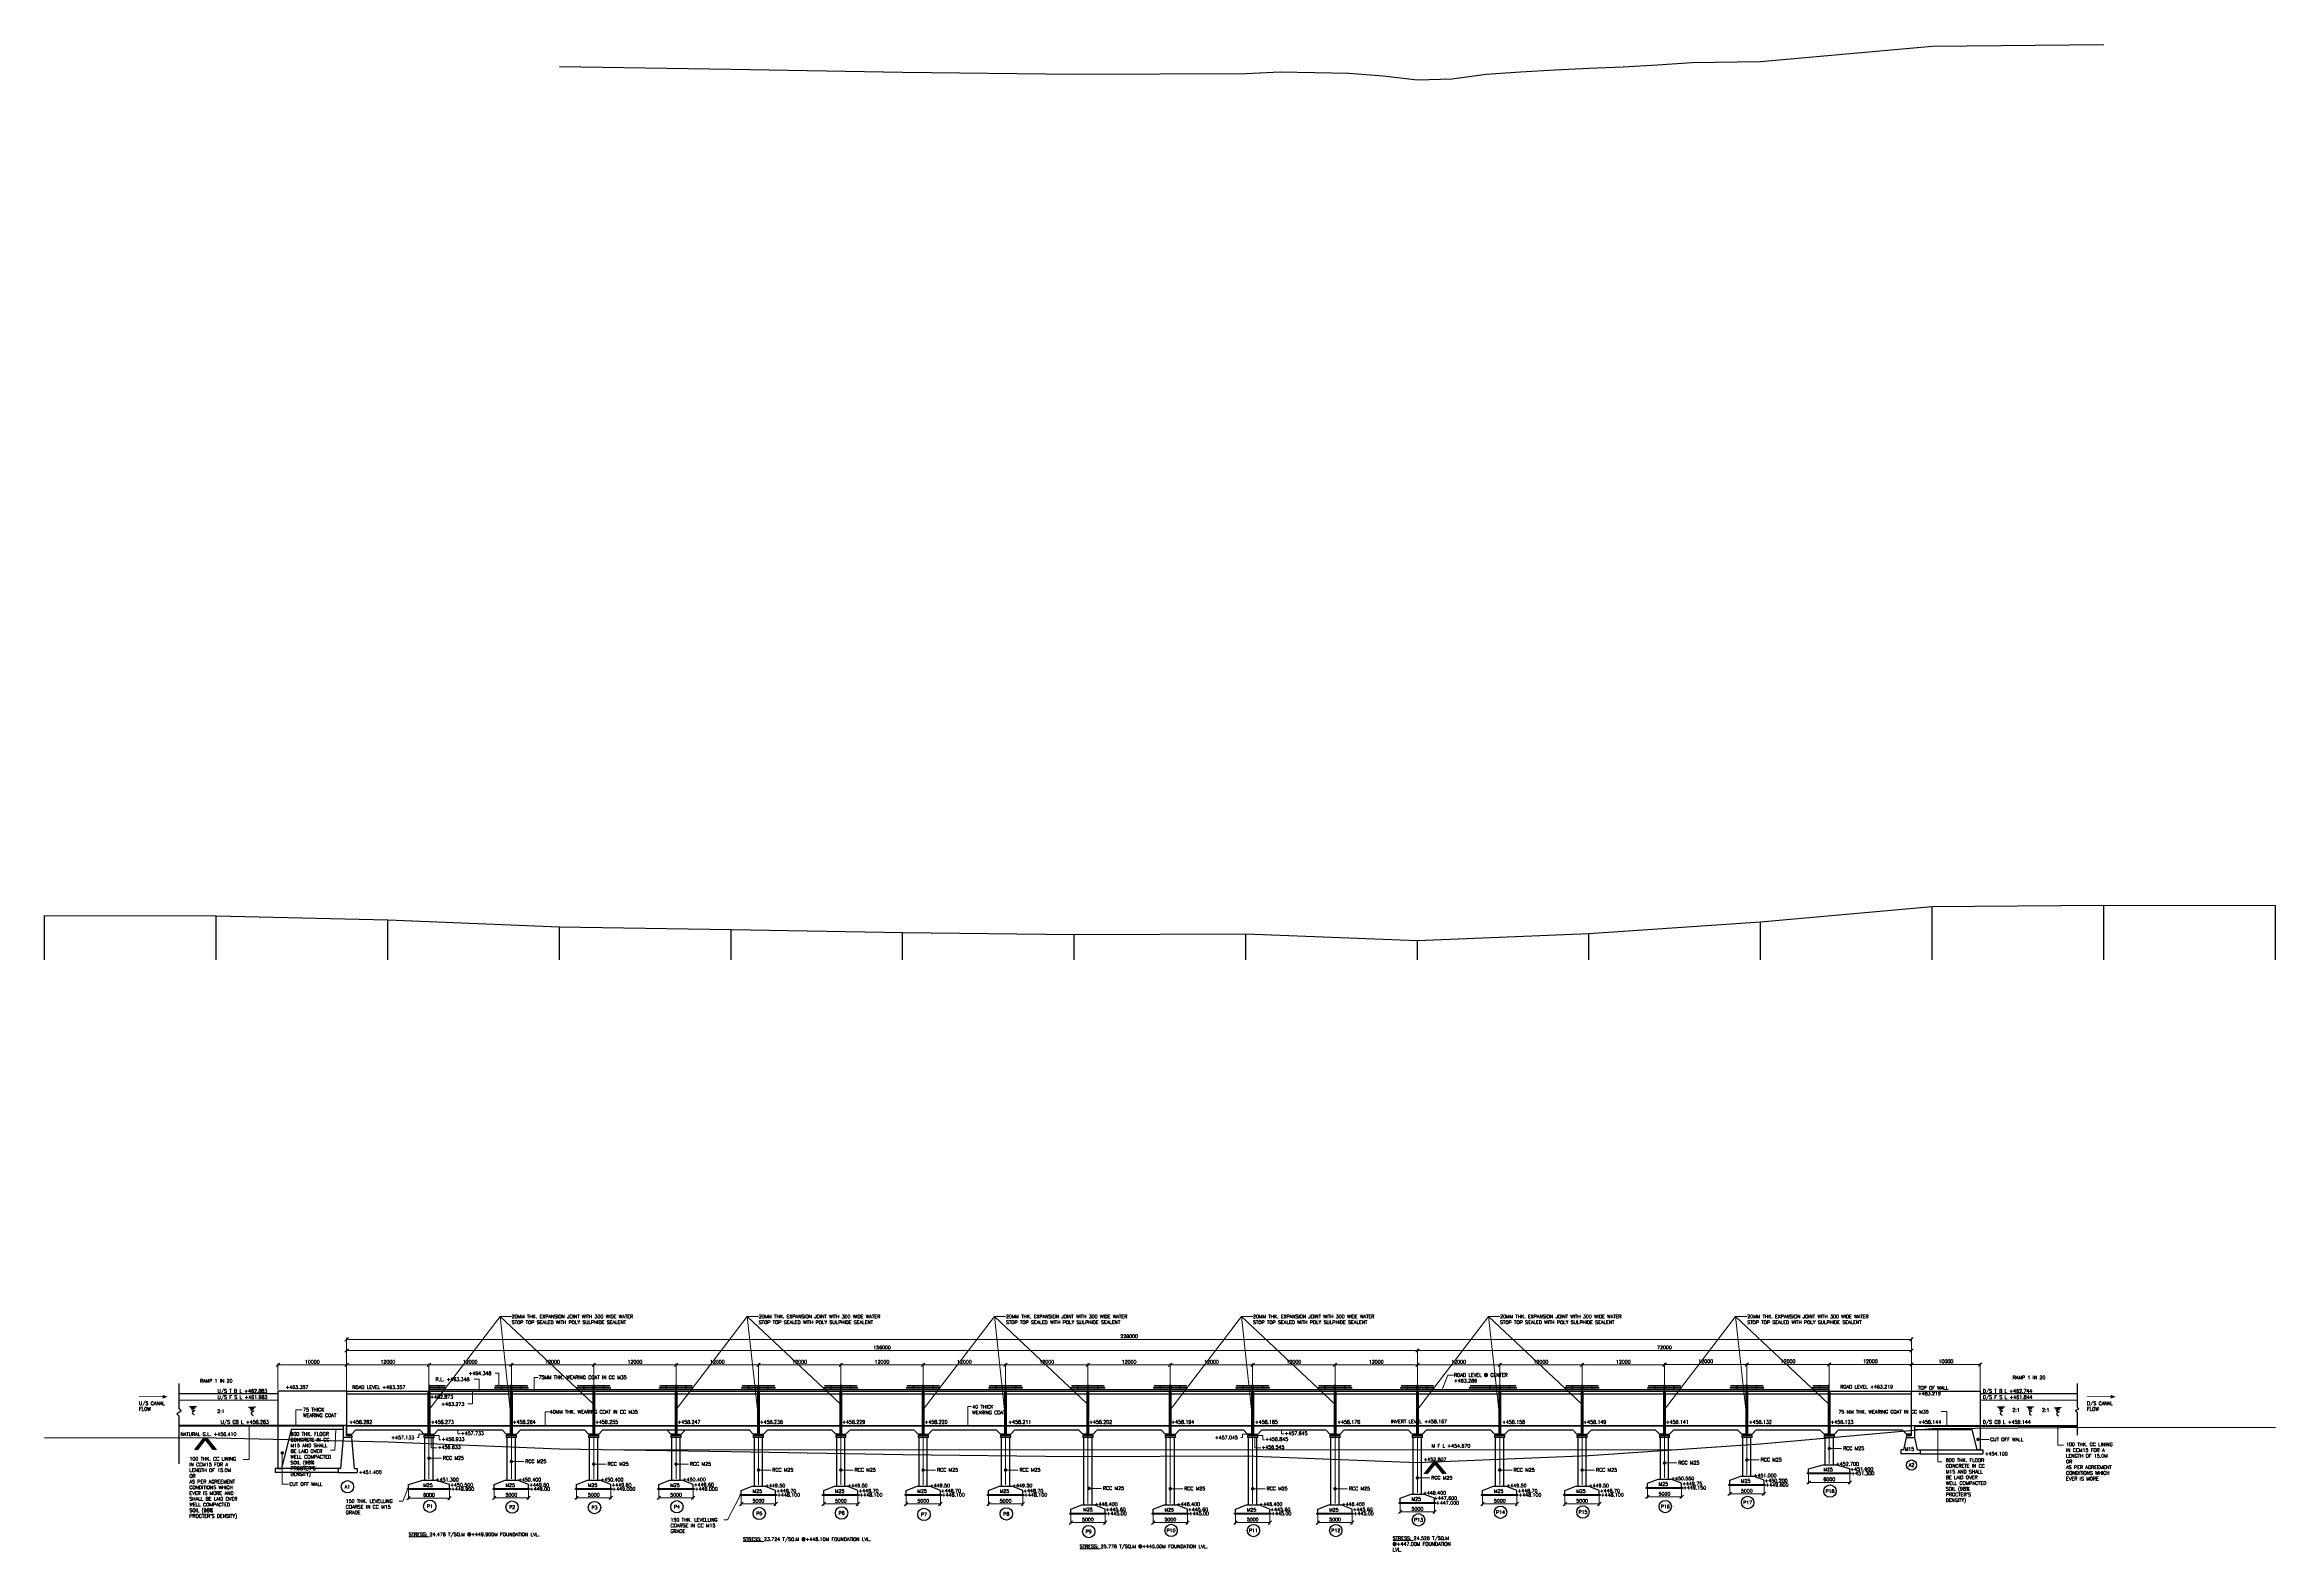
# Model space of a CAD drawing. Header units: millimetres. Extents: x -905235 to 365236, y -24492 to 346419.
# Drawn here: x -51596 to 273404, y 126836 to 346419 of the extents above; entities that cross this region are included whole.
import ezdxf
from ezdxf.enums import TextEntityAlignment as Align

# ---------------------------------------------------------------- set-up
doc = ezdxf.new("R2010")
doc.units = ezdxf.units.MM
doc.header["$LTSCALE"] = 9
doc.linetypes.add('HIDDEN', pattern=[0.375, 0.25, -0.125])
for name, color, linetype, lineweight in [('R_DASHED', 183, 'HIDDEN', 9), ('R_DIMENSION', 8, 'Continuous', 15), ('R_P.C.C', 94, 'Continuous', 15), ('R_TEXT G', 7, 'Continuous', 18)]:
    doc.layers.add(name, color=color, linetype=linetype, lineweight=lineweight)
doc.layers.add('R_HATCH', color=7, linetype='Continuous', lineweight=15, true_color=0xc7c7c7)
doc.styles.add('ROMANS', font='romans.shx')
doc.dimstyles.new('DIM-200', dxfattribs={"dimscale": 200, "dimtxt": 2.5, "dimasz": 2.5, "dimexe": 1, "dimexo": 1, "dimgap": 1, "dimtad": 1, "dimdec": 0, "dimzin": 0, "dimdsep": 46, "dimtxsty": 'ROMANS', "dimblk": 'OBLIQUE', "dimcen": 1, "dimclrd": 256, "dimclre": 256, "dimclrt": 7, "dimadec": 0, "dimazin": 0, "dimtfac": 1, "dimtdec": 0, "dimtofl": 0, "dimtmove": 0, "dimatfit": 3, "dimfxl": 1, "dimtolj": 1, "dimtzin": 0, "dimlwd": 9, "dimlwe": 9, "dimarcsym": 0})
doc.dimstyles.new('DIM-200$0', dxfattribs={"dimscale": 200, "dimtxt": 2.5, "dimasz": 2.5, "dimexe": 1, "dimexo": 1, "dimgap": 1, "dimtad": 1, "dimdec": 0, "dimzin": 0, "dimdsep": 46, "dimtxsty": 'ROMANS', "dimblk": 'OBLIQUE', "dimcen": 1, "dimclrd": 256, "dimclre": 256, "dimclrt": 7, "dimadec": 0, "dimazin": 0, "dimtfac": 1, "dimtdec": 0, "dimtofl": 0, "dimtmove": 0, "dimatfit": 3, "dimfxl": 1, "dimtolj": 1, "dimtzin": 0, "dimlwd": 9, "dimlwe": 9, "dimarcsym": 0})
pattern_1 = [(0, (-1318154.4514, 379726.94), (0, 6.985), [5.08, -1.905]), (90, (-1318154.4514, 379726.94), (-6.985, 4e-16), [5.08, -1.905])]
pattern_2 = [(0, (-1306154.4514, 379726.94), (0, 6.985), [5.08, -1.905]), (90, (-1306154.4514, 379726.94), (-6.985, 4e-16), [5.08, -1.905])]
pattern_3 = [(0, (-1294154.4514, 379726.94), (0, 6.985), [5.08, -1.905]), (90, (-1294154.4514, 379726.94), (-6.985, 4e-16), [5.08, -1.905])]
pattern_4 = [(0, (-1282154.4514, 379726.94), (0, 6.985), [5.08, -1.905]), (90, (-1282154.4514, 379726.94), (-6.985, 4e-16), [5.08, -1.905])]
pattern_5 = [(0, (-1270154.4514, 379726.94), (0, 6.985), [5.08, -1.905]), (90, (-1270154.4514, 379726.94), (-6.985, 4e-16), [5.08, -1.905])]
pattern_6 = [(0, (-1258154.4514, 379726.94), (0, 6.985), [5.08, -1.905]), (90, (-1258154.4514, 379726.94), (-6.985, 4e-16), [5.08, -1.905])]
pattern_7 = [(0, (-1330154.4514, 379726.94), (0, 6.985), [5.08, -1.905]), (90, (-1330154.4514, 379726.94), (-6.985, 4e-16), [5.08, -1.905])]
pattern_8 = [(0, (-1342154.4514, 379726.94), (0, 6.985), [5.08, -1.905]), (90, (-1342154.4514, 379726.94), (-6.985, 4e-16), [5.08, -1.905])]
pattern_9 = [(0, (-1354154.4514, 379726.94), (0, 6.985), [5.08, -1.905]), (90, (-1354154.4514, 379726.94), (-6.985, 4e-16), [5.08, -1.905])]
pattern_10 = [(0, (-1366154.4514, 379726.94), (0, 6.985), [5.08, -1.905]), (90, (-1366154.4514, 379726.94), (-6.985, 4e-16), [5.08, -1.905])]
pattern_11 = [(0, (-1378154.4514, 379726.94), (0, 6.985), [5.08, -1.905]), (90, (-1378154.4514, 379726.94), (-6.985, 4e-16), [5.08, -1.905])]
pattern_12 = [(0, (-1390154.4514, 379726.94), (0, 6.985), [5.08, -1.905]), (90, (-1390154.4514, 379726.94), (-6.985, 4e-16), [5.08, -1.905])]
pattern_13 = [(0, (-1462154.4514, 379726.94), (0, 6.985), [5.08, -1.905]), (90, (-1462154.4514, 379726.94), (-6.985, 4e-16), [5.08, -1.905])]
pattern_14 = [(0, (-1402154.4514, 379726.94), (0, 6.985), [5.08, -1.905]), (90, (-1402154.4514, 379726.94), (-6.985, 4e-16), [5.08, -1.905])]
pattern_15 = [(0, (-1414154.4514, 379726.94), (0, 6.985), [5.08, -1.905]), (90, (-1414154.4514, 379726.94), (-6.985, 4e-16), [5.08, -1.905])]
pattern_16 = [(0, (-1426154.4514, 379726.94), (0, 6.985), [5.08, -1.905]), (90, (-1426154.4514, 379726.94), (-6.985, 4e-16), [5.08, -1.905])]
pattern_17 = [(0, (-1438154.4514, 379726.94), (0, 6.985), [5.08, -1.905]), (90, (-1438154.4514, 379726.94), (-6.985, 4e-16), [5.08, -1.905])]
pattern_18 = [(0, (-1450154.4514, 379726.94), (0, 6.985), [5.08, -1.905]), (90, (-1450154.4514, 379726.94), (-6.985, 4e-16), [5.08, -1.905])]

# ---------------------------------------------------------------- blocks, each defined once
blk = doc.blocks.new('_Oblique')
at = {"color": 0, "linetype": 'ByBlock', "lineweight": -2}
blk.add_line((-0.5, -0.5), (0.5, 0.5), dxfattribs=at)
blk = doc.blocks.new('*D34')
at = {"layer": 'Defpoints', "color": 0, "transparency": 16777216}
for p in [(4404, 154007), (-7596, 143742), (4404, 137196)]:
    blk.add_point(p, dxfattribs=at)
at = {"layer": 'R_DIMENSION', "lineweight": 9, "transparency": 16777216}
for p, q in [((-7596, 143942), (-7596, 154207)), ((-7596, 154007), (4404, 154007)), ((4404, 137396), (4404, 154207))]:
    blk.add_line(p, q, dxfattribs=at)
at = {"layer": 'R_DIMENSION', "lineweight": 9, "transparency": 16777216, "xscale": 500, "yscale": 500, "zscale": 500, "rotation": 180}
blk.add_blockref('_Oblique', (-7596, 154007), dxfattribs=at)
at = {"layer": 'R_DIMENSION', "lineweight": 9, "transparency": 16777216, "xscale": 500, "yscale": 500, "zscale": 500}
blk.add_blockref('_Oblique', (4404, 154007), dxfattribs=at)
at = {"layer": 'R_DIMENSION', "color": 7, "transparency": 16777216, "insert": (-1596, 154457), "char_height": 500, "attachment_point": 5, "style": 'ROMANS'}
blk.add_mtext('\\A1;12000', dxfattribs=at)
blk = doc.blocks.new('*D35')
at = {"layer": 'Defpoints', "color": 0, "transparency": 16777216}
for p in [(88404, 154007), (76404, 136332), (88404, 136332)]:
    blk.add_point(p, dxfattribs=at)
at = {"layer": 'R_DIMENSION', "lineweight": 9, "transparency": 16777216}
for p, q in [((76404, 136532), (76404, 154207)), ((76404, 154007), (88404, 154007)), ((88404, 136532), (88404, 154207))]:
    blk.add_line(p, q, dxfattribs=at)
at = {"layer": 'R_DIMENSION', "lineweight": 9, "transparency": 16777216, "xscale": 500, "yscale": 500, "zscale": 500, "rotation": 180}
blk.add_blockref('_Oblique', (76404, 154007), dxfattribs=at)
at = {"layer": 'R_DIMENSION', "lineweight": 9, "transparency": 16777216, "xscale": 500, "yscale": 500, "zscale": 500}
blk.add_blockref('_Oblique', (88404, 154007), dxfattribs=at)
at = {"layer": 'R_DIMENSION', "color": 7, "transparency": 16777216, "insert": (82404, 154457), "char_height": 500, "attachment_point": 5, "style": 'ROMANS'}
blk.add_mtext('\\A1;12000', dxfattribs=at)
blk = doc.blocks.new('*D36')
at = {"layer": 'Defpoints', "color": 0, "transparency": 16777216}
for p in [(100404, 154007), (88404, 136332), (100404, 133610)]:
    blk.add_point(p, dxfattribs=at)
at = {"layer": 'R_DIMENSION', "lineweight": 9, "transparency": 16777216}
for p, q in [((88404, 136532), (88404, 154207)), ((88404, 154007), (100404, 154007)), ((100404, 133810), (100404, 154207))]:
    blk.add_line(p, q, dxfattribs=at)
at = {"layer": 'R_DIMENSION', "lineweight": 9, "transparency": 16777216, "xscale": 500, "yscale": 500, "zscale": 500, "rotation": 180}
blk.add_blockref('_Oblique', (88404, 154007), dxfattribs=at)
at = {"layer": 'R_DIMENSION', "lineweight": 9, "transparency": 16777216, "xscale": 500, "yscale": 500, "zscale": 500}
blk.add_blockref('_Oblique', (100404, 154007), dxfattribs=at)
at = {"layer": 'R_DIMENSION', "color": 7, "transparency": 16777216, "insert": (94404, 154457), "char_height": 500, "attachment_point": 5, "style": 'ROMANS'}
blk.add_mtext('\\A1;12000', dxfattribs=at)
blk = doc.blocks.new('*D37')
at = {"layer": 'Defpoints', "color": 0, "transparency": 16777216}
for p in [(112404, 154007), (100404, 133610), (112404, 133610)]:
    blk.add_point(p, dxfattribs=at)
at = {"layer": 'R_DIMENSION', "lineweight": 9, "transparency": 16777216}
for p, q in [((100404, 133810), (100404, 154207)), ((100404, 154007), (112404, 154007)), ((112404, 133810), (112404, 154207))]:
    blk.add_line(p, q, dxfattribs=at)
at = {"layer": 'R_DIMENSION', "lineweight": 9, "transparency": 16777216, "xscale": 500, "yscale": 500, "zscale": 500, "rotation": 180}
blk.add_blockref('_Oblique', (100404, 154007), dxfattribs=at)
at = {"layer": 'R_DIMENSION', "lineweight": 9, "transparency": 16777216, "xscale": 500, "yscale": 500, "zscale": 500}
blk.add_blockref('_Oblique', (112404, 154007), dxfattribs=at)
at = {"layer": 'R_DIMENSION', "color": 7, "transparency": 16777216, "insert": (106404, 154457), "char_height": 500, "attachment_point": 5, "style": 'ROMANS'}
blk.add_mtext('\\A1;12000', dxfattribs=at)
blk = doc.blocks.new('*D38')
at = {"layer": 'Defpoints', "color": 0, "transparency": 16777216}
for p in [(124404, 154007), (112404, 133610), (124404, 133610)]:
    blk.add_point(p, dxfattribs=at)
at = {"layer": 'R_DIMENSION', "lineweight": 9, "transparency": 16777216}
for p, q in [((112404, 133810), (112404, 154207)), ((112404, 154007), (124404, 154007)), ((124404, 133810), (124404, 154207))]:
    blk.add_line(p, q, dxfattribs=at)
at = {"layer": 'R_DIMENSION', "lineweight": 9, "transparency": 16777216, "xscale": 500, "yscale": 500, "zscale": 500, "rotation": 180}
blk.add_blockref('_Oblique', (112404, 154007), dxfattribs=at)
at = {"layer": 'R_DIMENSION', "lineweight": 9, "transparency": 16777216, "xscale": 500, "yscale": 500, "zscale": 500}
blk.add_blockref('_Oblique', (124404, 154007), dxfattribs=at)
at = {"layer": 'R_DIMENSION', "color": 7, "transparency": 16777216, "insert": (118404, 154457), "char_height": 500, "attachment_point": 5, "style": 'ROMANS'}
blk.add_mtext('\\A1;12000', dxfattribs=at)
blk = doc.blocks.new('*D39')
at = {"layer": 'Defpoints', "color": 0, "transparency": 16777216}
for p in [(136404, 154007), (124404, 133610), (136404, 133610)]:
    blk.add_point(p, dxfattribs=at)
at = {"layer": 'R_DIMENSION', "lineweight": 9, "transparency": 16777216}
for p, q in [((124404, 133810), (124404, 154207)), ((124404, 154007), (136404, 154007)), ((136404, 133810), (136404, 154207))]:
    blk.add_line(p, q, dxfattribs=at)
at = {"layer": 'R_DIMENSION', "lineweight": 9, "transparency": 16777216, "xscale": 500, "yscale": 500, "zscale": 500, "rotation": 180}
blk.add_blockref('_Oblique', (124404, 154007), dxfattribs=at)
at = {"layer": 'R_DIMENSION', "lineweight": 9, "transparency": 16777216, "xscale": 500, "yscale": 500, "zscale": 500}
blk.add_blockref('_Oblique', (136404, 154007), dxfattribs=at)
at = {"layer": 'R_DIMENSION', "color": 7, "transparency": 16777216, "insert": (130404, 154457), "char_height": 500, "attachment_point": 5, "style": 'ROMANS'}
blk.add_mtext('\\A1;12000', dxfattribs=at)
blk = doc.blocks.new('*D40')
at = {"layer": 'Defpoints', "color": 0, "transparency": 16777216}
for p in [(148404, 154007), (136404, 133610), (148404, 135179)]:
    blk.add_point(p, dxfattribs=at)
at = {"layer": 'R_DIMENSION', "lineweight": 9, "transparency": 16777216}
for p, q in [((136404, 133810), (136404, 154207)), ((136404, 154007), (148404, 154007)), ((148404, 135379), (148404, 154207))]:
    blk.add_line(p, q, dxfattribs=at)
at = {"layer": 'R_DIMENSION', "lineweight": 9, "transparency": 16777216, "xscale": 500, "yscale": 500, "zscale": 500, "rotation": 180}
blk.add_blockref('_Oblique', (136404, 154007), dxfattribs=at)
at = {"layer": 'R_DIMENSION', "lineweight": 9, "transparency": 16777216, "xscale": 500, "yscale": 500, "zscale": 500}
blk.add_blockref('_Oblique', (148404, 154007), dxfattribs=at)
at = {"layer": 'R_DIMENSION', "color": 7, "transparency": 16777216, "insert": (142404, 154457), "char_height": 500, "attachment_point": 5, "style": 'ROMANS'}
blk.add_mtext('\\A1;12000', dxfattribs=at)
blk = doc.blocks.new('*D41')
at = {"layer": 'Defpoints', "color": 0, "transparency": 16777216}
for p in [(160404, 154007), (148404, 135179), (160404, 136332)]:
    blk.add_point(p, dxfattribs=at)
at = {"layer": 'R_DIMENSION', "lineweight": 9, "transparency": 16777216}
for p, q in [((148404, 135379), (148404, 154207)), ((148404, 154007), (160404, 154007)), ((160404, 136532), (160404, 154207))]:
    blk.add_line(p, q, dxfattribs=at)
at = {"layer": 'R_DIMENSION', "lineweight": 9, "transparency": 16777216, "xscale": 500, "yscale": 500, "zscale": 500, "rotation": 180}
blk.add_blockref('_Oblique', (148404, 154007), dxfattribs=at)
at = {"layer": 'R_DIMENSION', "lineweight": 9, "transparency": 16777216, "xscale": 500, "yscale": 500, "zscale": 500}
blk.add_blockref('_Oblique', (160404, 154007), dxfattribs=at)
at = {"layer": 'R_DIMENSION', "color": 7, "transparency": 16777216, "insert": (154404, 154457), "char_height": 500, "attachment_point": 5, "style": 'ROMANS'}
blk.add_mtext('\\A1;12000', dxfattribs=at)
blk = doc.blocks.new('*D42')
at = {"layer": 'Defpoints', "color": 0, "transparency": 16777216}
for p in [(160404, 154007), (148404, 135179), (160404, 136332)]:
    blk.add_point(p, dxfattribs=at)
at = {"layer": 'R_DIMENSION', "lineweight": 9, "transparency": 16777216}
for p, q in [((148404, 135379), (148404, 154207)), ((148404, 154007), (160404, 154007)), ((160404, 136532), (160404, 154207))]:
    blk.add_line(p, q, dxfattribs=at)
at = {"layer": 'R_DIMENSION', "lineweight": 9, "transparency": 16777216, "xscale": 500, "yscale": 500, "zscale": 500, "rotation": 180}
blk.add_blockref('_Oblique', (148404, 154007), dxfattribs=at)
at = {"layer": 'R_DIMENSION', "lineweight": 9, "transparency": 16777216, "xscale": 500, "yscale": 500, "zscale": 500}
blk.add_blockref('_Oblique', (160404, 154007), dxfattribs=at)
at = {"layer": 'R_DIMENSION', "color": 7, "transparency": 16777216, "insert": (154404, 154457), "char_height": 500, "attachment_point": 5, "style": 'ROMANS'}
blk.add_mtext('\\A1;12000', dxfattribs=at)
blk = doc.blocks.new('*D43')
at = {"layer": 'Defpoints', "color": 0, "transparency": 16777216}
for p in [(172404, 154007), (160404, 136332), (172404, 136332)]:
    blk.add_point(p, dxfattribs=at)
at = {"layer": 'R_DIMENSION', "lineweight": 9, "transparency": 16777216}
for p, q in [((160404, 136532), (160404, 154207)), ((160404, 154007), (172404, 154007)), ((172404, 136532), (172404, 154207))]:
    blk.add_line(p, q, dxfattribs=at)
at = {"layer": 'R_DIMENSION', "lineweight": 9, "transparency": 16777216, "xscale": 500, "yscale": 500, "zscale": 500, "rotation": 180}
blk.add_blockref('_Oblique', (160404, 154007), dxfattribs=at)
at = {"layer": 'R_DIMENSION', "lineweight": 9, "transparency": 16777216, "xscale": 500, "yscale": 500, "zscale": 500}
blk.add_blockref('_Oblique', (172404, 154007), dxfattribs=at)
at = {"layer": 'R_DIMENSION', "color": 7, "transparency": 16777216, "insert": (166404, 154457), "char_height": 500, "attachment_point": 5, "style": 'ROMANS'}
blk.add_mtext('\\A1;12000', dxfattribs=at)
blk = doc.blocks.new('*D44')
at = {"layer": 'Defpoints', "color": 0, "transparency": 16777216}
for p in [(184404, 154007), (184404, 137369), (172404, 136332)]:
    blk.add_point(p, dxfattribs=at)
at = {"layer": 'R_DIMENSION', "lineweight": 9, "transparency": 16777216}
for p, q in [((172404, 136532), (172404, 154207)), ((172404, 154007), (184404, 154007)), ((184404, 137569), (184404, 154207))]:
    blk.add_line(p, q, dxfattribs=at)
at = {"layer": 'R_DIMENSION', "lineweight": 9, "transparency": 16777216, "xscale": 500, "yscale": 500, "zscale": 500, "rotation": 180}
blk.add_blockref('_Oblique', (172404, 154007), dxfattribs=at)
at = {"layer": 'R_DIMENSION', "lineweight": 9, "transparency": 16777216, "xscale": 500, "yscale": 500, "zscale": 500}
blk.add_blockref('_Oblique', (184404, 154007), dxfattribs=at)
at = {"layer": 'R_DIMENSION', "color": 7, "transparency": 16777216, "insert": (178404, 154457), "char_height": 500, "attachment_point": 5, "style": 'ROMANS'}
blk.add_mtext('\\A1;12000', dxfattribs=at)
blk = doc.blocks.new('*D45')
at = {"layer": 'Defpoints', "color": 0, "transparency": 16777216}
for p in [(196404, 154082), (184404, 137369), (196404, 137805)]:
    blk.add_point(p, dxfattribs=at)
at = {"layer": 'R_DIMENSION', "lineweight": 9, "transparency": 16777216}
for p, q in [((184404, 137569), (184404, 154282)), ((184404, 154082), (196404, 154082)), ((196404, 138005), (196404, 154282))]:
    blk.add_line(p, q, dxfattribs=at)
at = {"layer": 'R_DIMENSION', "lineweight": 9, "transparency": 16777216, "xscale": 500, "yscale": 500, "zscale": 500, "rotation": 180}
blk.add_blockref('_Oblique', (184404, 154082), dxfattribs=at)
at = {"layer": 'R_DIMENSION', "lineweight": 9, "transparency": 16777216, "xscale": 500, "yscale": 500, "zscale": 500}
blk.add_blockref('_Oblique', (196404, 154082), dxfattribs=at)
at = {"layer": 'R_DIMENSION', "color": 7, "transparency": 16777216, "insert": (190404, 154532), "char_height": 500, "attachment_point": 5, "style": 'ROMANS'}
blk.add_mtext('\\A1;12000', dxfattribs=at)
blk = doc.blocks.new('*D46')
at = {"layer": 'Defpoints', "color": 0, "transparency": 16777216}
for p in [(208404, 154082), (196404, 137805), (208404, 139467)]:
    blk.add_point(p, dxfattribs=at)
at = {"layer": 'R_DIMENSION', "lineweight": 9, "transparency": 16777216}
for p, q in [((196404, 138005), (196404, 154282)), ((196404, 154082), (208404, 154082)), ((208404, 139667), (208404, 154282))]:
    blk.add_line(p, q, dxfattribs=at)
at = {"layer": 'R_DIMENSION', "lineweight": 9, "transparency": 16777216, "xscale": 500, "yscale": 500, "zscale": 500, "rotation": 180}
blk.add_blockref('_Oblique', (196404, 154082), dxfattribs=at)
at = {"layer": 'R_DIMENSION', "lineweight": 9, "transparency": 16777216, "xscale": 500, "yscale": 500, "zscale": 500}
blk.add_blockref('_Oblique', (208404, 154082), dxfattribs=at)
at = {"layer": 'R_DIMENSION', "color": 7, "transparency": 16777216, "insert": (202404, 154532), "char_height": 500, "attachment_point": 5, "style": 'ROMANS'}
blk.add_mtext('\\A1;12000', dxfattribs=at)
blk = doc.blocks.new('*D47')
at = {"layer": 'Defpoints', "color": 0, "transparency": 16777216}
for p in [(-17596, 154007), (-17596, 150207), (-7596, 143742)]:
    blk.add_point(p, dxfattribs=at)
at = {"layer": 'R_DIMENSION', "lineweight": 9, "transparency": 16777216}
for p, q in [((-17596, 150407), (-17596, 154207)), ((-7596, 154007), (-17596, 154007)), ((-7596, 143942), (-7596, 154207))]:
    blk.add_line(p, q, dxfattribs=at)
at = {"layer": 'R_DIMENSION', "lineweight": 9, "transparency": 16777216, "xscale": 500, "yscale": 500, "zscale": 500, "rotation": 180}
blk.add_blockref('_Oblique', (-17596, 154007), dxfattribs=at)
at = {"layer": 'R_DIMENSION', "lineweight": 9, "transparency": 16777216, "xscale": 500, "yscale": 500, "zscale": 500}
blk.add_blockref('_Oblique', (-7596, 154007), dxfattribs=at)
at = {"layer": 'R_DIMENSION', "color": 7, "transparency": 16777216, "insert": (-12596, 154457), "char_height": 500, "attachment_point": 5, "style": 'ROMANS'}
blk.add_mtext('\\A1;10000', dxfattribs=at)
blk = doc.blocks.new('*D48')
at = {"layer": 'Defpoints', "color": 0, "transparency": 16777216}
for p in [(230404, 154082), (230404, 146945), (220404, 143742)]:
    blk.add_point(p, dxfattribs=at)
at = {"layer": 'R_DIMENSION', "lineweight": 9, "transparency": 16777216}
for p, q in [((220404, 143942), (220404, 154282)), ((220404, 154082), (230404, 154082)), ((230404, 147145), (230404, 154282))]:
    blk.add_line(p, q, dxfattribs=at)
at = {"layer": 'R_DIMENSION', "lineweight": 9, "transparency": 16777216, "xscale": 500, "yscale": 500, "zscale": 500, "rotation": 180}
blk.add_blockref('_Oblique', (220404, 154082), dxfattribs=at)
at = {"layer": 'R_DIMENSION', "lineweight": 9, "transparency": 16777216, "xscale": 500, "yscale": 500, "zscale": 500}
blk.add_blockref('_Oblique', (230404, 154082), dxfattribs=at)
at = {"layer": 'R_DIMENSION', "color": 7, "transparency": 16777216, "insert": (225404, 154532), "char_height": 500, "attachment_point": 5, "style": 'ROMANS'}
blk.add_mtext('\\A1;10000', dxfattribs=at)
blk = doc.blocks.new('*D49')
at = {"layer": 'Defpoints', "color": 0, "transparency": 16777216}
for p in [(220404, 157736), (-7596, 143742), (220404, 143742)]:
    blk.add_point(p, dxfattribs=at)
at = {"layer": 'R_DIMENSION', "lineweight": 9, "transparency": 16777216}
for p, q in [((-7596, 143942), (-7596, 157936)), ((-7596, 157736), (220404, 157736)), ((220404, 143942), (220404, 157936))]:
    blk.add_line(p, q, dxfattribs=at)
at = {"layer": 'R_DIMENSION', "lineweight": 9, "transparency": 16777216, "xscale": 500, "yscale": 500, "zscale": 500, "rotation": 180}
blk.add_blockref('_Oblique', (-7596, 157736), dxfattribs=at)
at = {"layer": 'R_DIMENSION', "lineweight": 9, "transparency": 16777216, "xscale": 500, "yscale": 500, "zscale": 500}
blk.add_blockref('_Oblique', (220404, 157736), dxfattribs=at)
at = {"layer": 'R_DIMENSION', "color": 7, "transparency": 16777216, "insert": (106404, 158186), "char_height": 500, "attachment_point": 5, "style": 'ROMANS'}
blk.add_mtext('\\A1;228000', dxfattribs=at)
blk = doc.blocks.new('*D54')
at = {"layer": 'Defpoints', "color": 0, "transparency": 16777216}
for p in [(208404, 154082), (220404, 143742), (208404, 139467)]:
    blk.add_point(p, dxfattribs=at)
at = {"layer": 'R_DIMENSION', "lineweight": 9, "transparency": 16777216}
for p, q in [((208404, 139667), (208404, 154282)), ((220404, 154082), (208404, 154082)), ((220404, 143942), (220404, 154282))]:
    blk.add_line(p, q, dxfattribs=at)
at = {"layer": 'R_DIMENSION', "lineweight": 9, "transparency": 16777216, "xscale": 500, "yscale": 500, "zscale": 500, "rotation": 180}
blk.add_blockref('_Oblique', (208404, 154082), dxfattribs=at)
at = {"layer": 'R_DIMENSION', "lineweight": 9, "transparency": 16777216, "xscale": 500, "yscale": 500, "zscale": 500}
blk.add_blockref('_Oblique', (220404, 154082), dxfattribs=at)
at = {"layer": 'R_DIMENSION', "color": 7, "transparency": 16777216, "insert": (214404, 154532), "char_height": 500, "attachment_point": 5, "style": 'ROMANS'}
blk.add_mtext('\\A1;12000', dxfattribs=at)
blk = doc.blocks.new('*D5')
at = {"layer": 'Defpoints', "color": 0, "transparency": 16777216}
for p in [(148404, 156112), (-7596, 143742), (148404, 135179)]:
    blk.add_point(p, dxfattribs=at)
at = {"layer": 'R_DIMENSION', "lineweight": 9, "transparency": 16777216}
for p, q in [((-7596, 143942), (-7596, 156312)), ((-7596, 156112), (148404, 156112)), ((148404, 135379), (148404, 156312))]:
    blk.add_line(p, q, dxfattribs=at)
at = {"layer": 'R_DIMENSION', "lineweight": 9, "transparency": 16777216, "xscale": 500, "yscale": 500, "zscale": 500, "rotation": 180}
blk.add_blockref('_Oblique', (-7596, 156112), dxfattribs=at)
at = {"layer": 'R_DIMENSION', "lineweight": 9, "transparency": 16777216, "xscale": 500, "yscale": 500, "zscale": 500}
blk.add_blockref('_Oblique', (148404, 156112), dxfattribs=at)
at = {"layer": 'R_DIMENSION', "color": 7, "transparency": 16777216, "insert": (70404, 156562), "char_height": 500, "attachment_point": 5, "style": 'ROMANS'}
blk.add_mtext('\\A1;156000', dxfattribs=at)
blk = doc.blocks.new('*D6')
at = {"layer": 'Defpoints', "color": 0, "transparency": 16777216}
for p in [(148404, 156112), (220404, 143742), (148404, 135179)]:
    blk.add_point(p, dxfattribs=at)
at = {"layer": 'R_DIMENSION', "lineweight": 9, "transparency": 16777216}
for p, q in [((148404, 135379), (148404, 156312)), ((220404, 156112), (148404, 156112)), ((220404, 143942), (220404, 156312))]:
    blk.add_line(p, q, dxfattribs=at)
at = {"layer": 'R_DIMENSION', "lineweight": 9, "transparency": 16777216, "xscale": 500, "yscale": 500, "zscale": 500, "rotation": 180}
blk.add_blockref('_Oblique', (148404, 156112), dxfattribs=at)
at = {"layer": 'R_DIMENSION', "lineweight": 9, "transparency": 16777216, "xscale": 500, "yscale": 500, "zscale": 500}
blk.add_blockref('_Oblique', (220404, 156112), dxfattribs=at)
at = {"layer": 'R_DIMENSION', "color": 7, "transparency": 16777216, "insert": (184404, 156562), "char_height": 500, "attachment_point": 5, "style": 'ROMANS'}
blk.add_mtext('\\A1;72000', dxfattribs=at)
blk = doc.blocks.new('*D156')
at = {"layer": 'Defpoints', "color": 0, "transparency": 16777216}
for p in [(64404, 154007), (64404, 136332), (76404, 136332)]:
    blk.add_point(p, dxfattribs=at)
at = {"layer": 'R_DIMENSION', "lineweight": 9, "transparency": 16777216}
for p, q in [((64404, 136532), (64404, 154207)), ((76404, 154007), (64404, 154007)), ((76404, 136532), (76404, 154207))]:
    blk.add_line(p, q, dxfattribs=at)
at = {"layer": 'R_DIMENSION', "lineweight": 9, "transparency": 16777216, "xscale": 500, "yscale": 500, "zscale": 500, "rotation": 180}
blk.add_blockref('_Oblique', (64404, 154007), dxfattribs=at)
at = {"layer": 'R_DIMENSION', "lineweight": 9, "transparency": 16777216, "xscale": 500, "yscale": 500, "zscale": 500}
blk.add_blockref('_Oblique', (76404, 154007), dxfattribs=at)
at = {"layer": 'R_DIMENSION', "color": 7, "transparency": 16777216, "insert": (70404, 154457), "char_height": 500, "attachment_point": 5, "style": 'ROMANS'}
blk.add_mtext('\\A1;12000', dxfattribs=at)
blk = doc.blocks.new('*D157')
at = {"layer": 'Defpoints', "color": 0, "transparency": 16777216}
for p in [(52404, 154007), (52404, 136332), (64404, 136332)]:
    blk.add_point(p, dxfattribs=at)
at = {"layer": 'R_DIMENSION', "lineweight": 9, "transparency": 16777216}
for p, q in [((52404, 136532), (52404, 154207)), ((64404, 154007), (52404, 154007)), ((64404, 136532), (64404, 154207))]:
    blk.add_line(p, q, dxfattribs=at)
at = {"layer": 'R_DIMENSION', "lineweight": 9, "transparency": 16777216, "xscale": 500, "yscale": 500, "zscale": 500, "rotation": 180}
blk.add_blockref('_Oblique', (52404, 154007), dxfattribs=at)
at = {"layer": 'R_DIMENSION', "lineweight": 9, "transparency": 16777216, "xscale": 500, "yscale": 500, "zscale": 500}
blk.add_blockref('_Oblique', (64404, 154007), dxfattribs=at)
at = {"layer": 'R_DIMENSION', "color": 7, "transparency": 16777216, "insert": (58404, 154457), "char_height": 500, "attachment_point": 5, "style": 'ROMANS'}
blk.add_mtext('\\A1;12000', dxfattribs=at)
blk = doc.blocks.new('*D158')
at = {"layer": 'Defpoints', "color": 0, "transparency": 16777216}
for p in [(40404, 154007), (40404, 137196), (52404, 136332)]:
    blk.add_point(p, dxfattribs=at)
at = {"layer": 'R_DIMENSION', "lineweight": 9, "transparency": 16777216}
for p, q in [((40404, 137396), (40404, 154207)), ((52404, 154007), (40404, 154007)), ((52404, 136532), (52404, 154207))]:
    blk.add_line(p, q, dxfattribs=at)
at = {"layer": 'R_DIMENSION', "lineweight": 9, "transparency": 16777216, "xscale": 500, "yscale": 500, "zscale": 500, "rotation": 180}
blk.add_blockref('_Oblique', (40404, 154007), dxfattribs=at)
at = {"layer": 'R_DIMENSION', "lineweight": 9, "transparency": 16777216, "xscale": 500, "yscale": 500, "zscale": 500}
blk.add_blockref('_Oblique', (52404, 154007), dxfattribs=at)
at = {"layer": 'R_DIMENSION', "color": 7, "transparency": 16777216, "insert": (46404, 154457), "char_height": 500, "attachment_point": 5, "style": 'ROMANS'}
blk.add_mtext('\\A1;12000', dxfattribs=at)
blk = doc.blocks.new('*D159')
at = {"layer": 'Defpoints', "color": 0, "transparency": 16777216}
for p in [(28404, 154007), (28404, 137196), (40404, 137196)]:
    blk.add_point(p, dxfattribs=at)
at = {"layer": 'R_DIMENSION', "lineweight": 9, "transparency": 16777216}
for p, q in [((28404, 137396), (28404, 154207)), ((40404, 154007), (28404, 154007)), ((40404, 137396), (40404, 154207))]:
    blk.add_line(p, q, dxfattribs=at)
at = {"layer": 'R_DIMENSION', "lineweight": 9, "transparency": 16777216, "xscale": 500, "yscale": 500, "zscale": 500, "rotation": 180}
blk.add_blockref('_Oblique', (28404, 154007), dxfattribs=at)
at = {"layer": 'R_DIMENSION', "lineweight": 9, "transparency": 16777216, "xscale": 500, "yscale": 500, "zscale": 500}
blk.add_blockref('_Oblique', (40404, 154007), dxfattribs=at)
at = {"layer": 'R_DIMENSION', "color": 7, "transparency": 16777216, "insert": (34404, 154457), "char_height": 500, "attachment_point": 5, "style": 'ROMANS'}
blk.add_mtext('\\A1;12000', dxfattribs=at)
blk = doc.blocks.new('*D160')
at = {"layer": 'Defpoints', "color": 0, "transparency": 16777216}
for p in [(16404, 154007), (16404, 137196), (28404, 137196)]:
    blk.add_point(p, dxfattribs=at)
at = {"layer": 'R_DIMENSION', "lineweight": 9, "transparency": 16777216}
for p, q in [((16404, 137396), (16404, 154207)), ((28404, 154007), (16404, 154007)), ((28404, 137396), (28404, 154207))]:
    blk.add_line(p, q, dxfattribs=at)
at = {"layer": 'R_DIMENSION', "lineweight": 9, "transparency": 16777216, "xscale": 500, "yscale": 500, "zscale": 500, "rotation": 180}
blk.add_blockref('_Oblique', (16404, 154007), dxfattribs=at)
at = {"layer": 'R_DIMENSION', "lineweight": 9, "transparency": 16777216, "xscale": 500, "yscale": 500, "zscale": 500}
blk.add_blockref('_Oblique', (28404, 154007), dxfattribs=at)
at = {"layer": 'R_DIMENSION', "color": 7, "transparency": 16777216, "insert": (22404, 154457), "char_height": 500, "attachment_point": 5, "style": 'ROMANS'}
blk.add_mtext('\\A1;12000', dxfattribs=at)
blk = doc.blocks.new('*D161')
at = {"layer": 'Defpoints', "color": 0, "transparency": 16777216}
for p in [(4404, 154007), (4404, 137196), (16404, 137196)]:
    blk.add_point(p, dxfattribs=at)
at = {"layer": 'R_DIMENSION', "lineweight": 9, "transparency": 16777216}
for p, q in [((4404, 137396), (4404, 154207)), ((16404, 154007), (4404, 154007)), ((16404, 137396), (16404, 154207))]:
    blk.add_line(p, q, dxfattribs=at)
at = {"layer": 'R_DIMENSION', "lineweight": 9, "transparency": 16777216, "xscale": 500, "yscale": 500, "zscale": 500, "rotation": 180}
blk.add_blockref('_Oblique', (4404, 154007), dxfattribs=at)
at = {"layer": 'R_DIMENSION', "lineweight": 9, "transparency": 16777216, "xscale": 500, "yscale": 500, "zscale": 500}
blk.add_blockref('_Oblique', (16404, 154007), dxfattribs=at)
at = {"layer": 'R_DIMENSION', "color": 7, "transparency": 16777216, "insert": (10404, 154457), "char_height": 500, "attachment_point": 5, "style": 'ROMANS'}
blk.add_mtext('\\A1;12000', dxfattribs=at)
blk = doc.blocks.new('*D181')
at = {"layer": 'Defpoints', "color": 0, "transparency": 16777216}
for p in [(1404, 135996), (7404, 135996), (7404, 134600)]:
    blk.add_point(p, dxfattribs=at)
at = {"layer": 'R_DIMENSION', "lineweight": 9, "transparency": 16777216}
for p, q in [((1404, 135796), (1404, 134400)), ((1404, 134600), (7404, 134600)), ((7404, 135796), (7404, 134400))]:
    blk.add_line(p, q, dxfattribs=at)
at = {"layer": 'R_DIMENSION', "lineweight": 9, "transparency": 16777216, "xscale": 500, "yscale": 500, "zscale": 500, "rotation": 180}
blk.add_blockref('_Oblique', (1404, 134600), dxfattribs=at)
at = {"layer": 'R_DIMENSION', "lineweight": 9, "transparency": 16777216, "xscale": 500, "yscale": 500, "zscale": 500}
blk.add_blockref('_Oblique', (7404, 134600), dxfattribs=at)
at = {"layer": 'R_DIMENSION', "color": 7, "transparency": 16777216, "insert": (4404, 135050), "char_height": 500, "attachment_point": 5, "style": 'ROMANS'}
blk.add_mtext('\\A1;6000', dxfattribs=at)
blk = doc.blocks.new('*D182')
at = {"layer": 'Defpoints', "color": 0, "transparency": 16777216}
for p in [(13904, 135996), (18904, 135996), (18904, 134627)]:
    blk.add_point(p, dxfattribs=at)
at = {"layer": 'R_DIMENSION', "lineweight": 9, "transparency": 16777216}
for p, q in [((13904, 135796), (13904, 134427)), ((13904, 134627), (18904, 134627)), ((18904, 135796), (18904, 134427))]:
    blk.add_line(p, q, dxfattribs=at)
at = {"layer": 'R_DIMENSION', "lineweight": 9, "transparency": 16777216, "xscale": 500, "yscale": 500, "zscale": 500, "rotation": 180}
blk.add_blockref('_Oblique', (13904, 134627), dxfattribs=at)
at = {"layer": 'R_DIMENSION', "lineweight": 9, "transparency": 16777216, "xscale": 500, "yscale": 500, "zscale": 500}
blk.add_blockref('_Oblique', (18904, 134627), dxfattribs=at)
at = {"layer": 'R_DIMENSION', "color": 7, "transparency": 16777216, "insert": (16404, 135077), "char_height": 500, "attachment_point": 5, "style": 'ROMANS'}
blk.add_mtext('\\A1;5000', dxfattribs=at)
blk = doc.blocks.new('*D183')
at = {"layer": 'Defpoints', "color": 0, "transparency": 16777216}
for p in [(25904, 135996), (30904, 135996), (30904, 134627)]:
    blk.add_point(p, dxfattribs=at)
at = {"layer": 'R_DIMENSION', "lineweight": 9, "transparency": 16777216}
for p, q in [((25904, 135796), (25904, 134427)), ((25904, 134627), (30904, 134627)), ((30904, 135796), (30904, 134427))]:
    blk.add_line(p, q, dxfattribs=at)
at = {"layer": 'R_DIMENSION', "lineweight": 9, "transparency": 16777216, "xscale": 500, "yscale": 500, "zscale": 500, "rotation": 180}
blk.add_blockref('_Oblique', (25904, 134627), dxfattribs=at)
at = {"layer": 'R_DIMENSION', "lineweight": 9, "transparency": 16777216, "xscale": 500, "yscale": 500, "zscale": 500}
blk.add_blockref('_Oblique', (30904, 134627), dxfattribs=at)
at = {"layer": 'R_DIMENSION', "color": 7, "transparency": 16777216, "insert": (28404, 135077), "char_height": 500, "attachment_point": 5, "style": 'ROMANS'}
blk.add_mtext('\\A1;5000', dxfattribs=at)
blk = doc.blocks.new('*D184')
at = {"layer": 'Defpoints', "color": 0, "transparency": 16777216}
for p in [(37904, 135996), (42904, 135996), (42904, 134627)]:
    blk.add_point(p, dxfattribs=at)
at = {"layer": 'R_DIMENSION', "lineweight": 9, "transparency": 16777216}
for p, q in [((37904, 135796), (37904, 134427)), ((37904, 134627), (42904, 134627)), ((42904, 135796), (42904, 134427))]:
    blk.add_line(p, q, dxfattribs=at)
at = {"layer": 'R_DIMENSION', "lineweight": 9, "transparency": 16777216, "xscale": 500, "yscale": 500, "zscale": 500, "rotation": 180}
blk.add_blockref('_Oblique', (37904, 134627), dxfattribs=at)
at = {"layer": 'R_DIMENSION', "lineweight": 9, "transparency": 16777216, "xscale": 500, "yscale": 500, "zscale": 500}
blk.add_blockref('_Oblique', (42904, 134627), dxfattribs=at)
at = {"layer": 'R_DIMENSION', "color": 7, "transparency": 16777216, "insert": (40404, 135077), "char_height": 500, "attachment_point": 5, "style": 'ROMANS'}
blk.add_mtext('\\A1;5000', dxfattribs=at)
blk = doc.blocks.new('*D185')
at = {"layer": 'Defpoints', "color": 0, "transparency": 16777216}
for p in [(49904, 135132), (54904, 135132), (54904, 133746)]:
    blk.add_point(p, dxfattribs=at)
at = {"layer": 'R_DIMENSION', "lineweight": 9, "transparency": 16777216}
for p, q in [((49904, 134932), (49904, 133546)), ((49904, 133746), (54904, 133746)), ((54904, 134932), (54904, 133546))]:
    blk.add_line(p, q, dxfattribs=at)
at = {"layer": 'R_DIMENSION', "lineweight": 9, "transparency": 16777216, "xscale": 500, "yscale": 500, "zscale": 500, "rotation": 180}
blk.add_blockref('_Oblique', (49904, 133746), dxfattribs=at)
at = {"layer": 'R_DIMENSION', "lineweight": 9, "transparency": 16777216, "xscale": 500, "yscale": 500, "zscale": 500}
blk.add_blockref('_Oblique', (54904, 133746), dxfattribs=at)
at = {"layer": 'R_DIMENSION', "color": 7, "transparency": 16777216, "insert": (52404, 134196), "char_height": 500, "attachment_point": 5, "style": 'ROMANS'}
blk.add_mtext('\\A1;5000', dxfattribs=at)
blk = doc.blocks.new('*D186')
at = {"layer": 'Defpoints', "color": 0, "transparency": 16777216}
for p in [(61904, 135132), (66904, 135132), (66904, 133746)]:
    blk.add_point(p, dxfattribs=at)
at = {"layer": 'R_DIMENSION', "lineweight": 9, "transparency": 16777216}
for p, q in [((61904, 134932), (61904, 133546)), ((61904, 133746), (66904, 133746)), ((66904, 134932), (66904, 133546))]:
    blk.add_line(p, q, dxfattribs=at)
at = {"layer": 'R_DIMENSION', "lineweight": 9, "transparency": 16777216, "xscale": 500, "yscale": 500, "zscale": 500, "rotation": 180}
blk.add_blockref('_Oblique', (61904, 133746), dxfattribs=at)
at = {"layer": 'R_DIMENSION', "lineweight": 9, "transparency": 16777216, "xscale": 500, "yscale": 500, "zscale": 500}
blk.add_blockref('_Oblique', (66904, 133746), dxfattribs=at)
at = {"layer": 'R_DIMENSION', "color": 7, "transparency": 16777216, "insert": (64404, 134196), "char_height": 500, "attachment_point": 5, "style": 'ROMANS'}
blk.add_mtext('\\A1;5000', dxfattribs=at)
blk = doc.blocks.new('*D187')
at = {"layer": 'Defpoints', "color": 0, "transparency": 16777216}
for p in [(73904, 135132), (78904, 135132), (78904, 133746)]:
    blk.add_point(p, dxfattribs=at)
at = {"layer": 'R_DIMENSION', "lineweight": 9, "transparency": 16777216}
for p, q in [((73904, 134932), (73904, 133546)), ((73904, 133746), (78904, 133746)), ((78904, 134932), (78904, 133546))]:
    blk.add_line(p, q, dxfattribs=at)
at = {"layer": 'R_DIMENSION', "lineweight": 9, "transparency": 16777216, "xscale": 500, "yscale": 500, "zscale": 500, "rotation": 180}
blk.add_blockref('_Oblique', (73904, 133746), dxfattribs=at)
at = {"layer": 'R_DIMENSION', "lineweight": 9, "transparency": 16777216, "xscale": 500, "yscale": 500, "zscale": 500}
blk.add_blockref('_Oblique', (78904, 133746), dxfattribs=at)
at = {"layer": 'R_DIMENSION', "color": 7, "transparency": 16777216, "insert": (76404, 134196), "char_height": 500, "attachment_point": 5, "style": 'ROMANS'}
blk.add_mtext('\\A1;5000', dxfattribs=at)
blk = doc.blocks.new('*D188')
at = {"layer": 'Defpoints', "color": 0, "transparency": 16777216}
for p in [(85904, 135132), (90904, 135132), (90904, 133746)]:
    blk.add_point(p, dxfattribs=at)
at = {"layer": 'R_DIMENSION', "lineweight": 9, "transparency": 16777216}
for p, q in [((85904, 134932), (85904, 133546)), ((85904, 133746), (90904, 133746)), ((90904, 134932), (90904, 133546))]:
    blk.add_line(p, q, dxfattribs=at)
at = {"layer": 'R_DIMENSION', "lineweight": 9, "transparency": 16777216, "xscale": 500, "yscale": 500, "zscale": 500, "rotation": 180}
blk.add_blockref('_Oblique', (85904, 133746), dxfattribs=at)
at = {"layer": 'R_DIMENSION', "lineweight": 9, "transparency": 16777216, "xscale": 500, "yscale": 500, "zscale": 500}
blk.add_blockref('_Oblique', (90904, 133746), dxfattribs=at)
at = {"layer": 'R_DIMENSION', "color": 7, "transparency": 16777216, "insert": (88404, 134196), "char_height": 500, "attachment_point": 5, "style": 'ROMANS'}
blk.add_mtext('\\A1;5000', dxfattribs=at)
blk = doc.blocks.new('*D189')
at = {"layer": 'Defpoints', "color": 0, "transparency": 16777216}
for p in [(97904, 132410), (102904, 132410), (102904, 131025)]:
    blk.add_point(p, dxfattribs=at)
at = {"layer": 'R_DIMENSION', "lineweight": 9, "transparency": 16777216}
for p, q in [((97904, 132210), (97904, 130825)), ((97904, 131025), (102904, 131025)), ((102904, 132210), (102904, 130825))]:
    blk.add_line(p, q, dxfattribs=at)
at = {"layer": 'R_DIMENSION', "lineweight": 9, "transparency": 16777216, "xscale": 500, "yscale": 500, "zscale": 500, "rotation": 180}
blk.add_blockref('_Oblique', (97904, 131025), dxfattribs=at)
at = {"layer": 'R_DIMENSION', "lineweight": 9, "transparency": 16777216, "xscale": 500, "yscale": 500, "zscale": 500}
blk.add_blockref('_Oblique', (102904, 131025), dxfattribs=at)
at = {"layer": 'R_DIMENSION', "color": 7, "transparency": 16777216, "insert": (100404, 131475), "char_height": 500, "attachment_point": 5, "style": 'ROMANS'}
blk.add_mtext('\\A1;5000', dxfattribs=at)
blk = doc.blocks.new('*D190')
at = {"layer": 'Defpoints', "color": 0, "transparency": 16777216}
for p in [(109904, 132410), (114904, 132410), (114904, 131025)]:
    blk.add_point(p, dxfattribs=at)
at = {"layer": 'R_DIMENSION', "lineweight": 9, "transparency": 16777216}
for p, q in [((109904, 132210), (109904, 130825)), ((109904, 131025), (114904, 131025)), ((114904, 132210), (114904, 130825))]:
    blk.add_line(p, q, dxfattribs=at)
at = {"layer": 'R_DIMENSION', "lineweight": 9, "transparency": 16777216, "xscale": 500, "yscale": 500, "zscale": 500, "rotation": 180}
blk.add_blockref('_Oblique', (109904, 131025), dxfattribs=at)
at = {"layer": 'R_DIMENSION', "lineweight": 9, "transparency": 16777216, "xscale": 500, "yscale": 500, "zscale": 500}
blk.add_blockref('_Oblique', (114904, 131025), dxfattribs=at)
at = {"layer": 'R_DIMENSION', "color": 7, "transparency": 16777216, "insert": (112404, 131475), "char_height": 500, "attachment_point": 5, "style": 'ROMANS'}
blk.add_mtext('\\A1;5000', dxfattribs=at)
blk = doc.blocks.new('*D191')
at = {"layer": 'Defpoints', "color": 0, "transparency": 16777216}
for p in [(121904, 132410), (126904, 132410), (126904, 131025)]:
    blk.add_point(p, dxfattribs=at)
at = {"layer": 'R_DIMENSION', "lineweight": 9, "transparency": 16777216}
for p, q in [((121904, 132210), (121904, 130825)), ((121904, 131025), (126904, 131025)), ((126904, 132210), (126904, 130825))]:
    blk.add_line(p, q, dxfattribs=at)
at = {"layer": 'R_DIMENSION', "lineweight": 9, "transparency": 16777216, "xscale": 500, "yscale": 500, "zscale": 500, "rotation": 180}
blk.add_blockref('_Oblique', (121904, 131025), dxfattribs=at)
at = {"layer": 'R_DIMENSION', "lineweight": 9, "transparency": 16777216, "xscale": 500, "yscale": 500, "zscale": 500}
blk.add_blockref('_Oblique', (126904, 131025), dxfattribs=at)
at = {"layer": 'R_DIMENSION', "color": 7, "transparency": 16777216, "insert": (124404, 131475), "char_height": 500, "attachment_point": 5, "style": 'ROMANS'}
blk.add_mtext('\\A1;5000', dxfattribs=at)
blk = doc.blocks.new('*D192')
at = {"layer": 'Defpoints', "color": 0, "transparency": 16777216}
for p in [(133904, 132410), (138904, 132410), (138904, 131025)]:
    blk.add_point(p, dxfattribs=at)
at = {"layer": 'R_DIMENSION', "lineweight": 9, "transparency": 16777216}
for p, q in [((133904, 132210), (133904, 130825)), ((133904, 131025), (138904, 131025)), ((138904, 132210), (138904, 130825))]:
    blk.add_line(p, q, dxfattribs=at)
at = {"layer": 'R_DIMENSION', "lineweight": 9, "transparency": 16777216, "xscale": 500, "yscale": 500, "zscale": 500, "rotation": 180}
blk.add_blockref('_Oblique', (133904, 131025), dxfattribs=at)
at = {"layer": 'R_DIMENSION', "lineweight": 9, "transparency": 16777216, "xscale": 500, "yscale": 500, "zscale": 500}
blk.add_blockref('_Oblique', (138904, 131025), dxfattribs=at)
at = {"layer": 'R_DIMENSION', "color": 7, "transparency": 16777216, "insert": (136404, 131475), "char_height": 500, "attachment_point": 5, "style": 'ROMANS'}
blk.add_mtext('\\A1;5000', dxfattribs=at)
blk = doc.blocks.new('*D193')
at = {"layer": 'Defpoints', "color": 0, "transparency": 16777216}
for p in [(145904, 133979), (150904, 133979), (150904, 132594)]:
    blk.add_point(p, dxfattribs=at)
at = {"layer": 'R_DIMENSION', "lineweight": 9, "transparency": 16777216}
for p, q in [((145904, 133779), (145904, 132394)), ((150904, 133779), (150904, 132394)), ((145904, 132594), (150904, 132594))]:
    blk.add_line(p, q, dxfattribs=at)
at = {"layer": 'R_DIMENSION', "lineweight": 9, "transparency": 16777216, "xscale": 500, "yscale": 500, "zscale": 500, "rotation": 180}
blk.add_blockref('_Oblique', (145904, 132594), dxfattribs=at)
at = {"layer": 'R_DIMENSION', "lineweight": 9, "transparency": 16777216, "xscale": 500, "yscale": 500, "zscale": 500}
blk.add_blockref('_Oblique', (150904, 132594), dxfattribs=at)
at = {"layer": 'R_DIMENSION', "color": 7, "transparency": 16777216, "insert": (148404, 133044), "char_height": 500, "attachment_point": 5, "style": 'ROMANS'}
blk.add_mtext('\\A1;5000', dxfattribs=at)
blk = doc.blocks.new('*D194')
at = {"layer": 'Defpoints', "color": 0, "transparency": 16777216}
for p in [(157904, 135132), (162904, 135132), (162904, 133746)]:
    blk.add_point(p, dxfattribs=at)
at = {"layer": 'R_DIMENSION', "lineweight": 9, "transparency": 16777216}
for p, q in [((157904, 134932), (157904, 133546)), ((157904, 133746), (162904, 133746)), ((162904, 134932), (162904, 133546))]:
    blk.add_line(p, q, dxfattribs=at)
at = {"layer": 'R_DIMENSION', "lineweight": 9, "transparency": 16777216, "xscale": 500, "yscale": 500, "zscale": 500, "rotation": 180}
blk.add_blockref('_Oblique', (157904, 133746), dxfattribs=at)
at = {"layer": 'R_DIMENSION', "lineweight": 9, "transparency": 16777216, "xscale": 500, "yscale": 500, "zscale": 500}
blk.add_blockref('_Oblique', (162904, 133746), dxfattribs=at)
at = {"layer": 'R_DIMENSION', "color": 7, "transparency": 16777216, "insert": (160404, 134196), "char_height": 500, "attachment_point": 5, "style": 'ROMANS'}
blk.add_mtext('\\A1;5000', dxfattribs=at)
blk = doc.blocks.new('*D195')
at = {"layer": 'Defpoints', "color": 0, "transparency": 16777216}
for p in [(169904, 135132), (174904, 135132), (174904, 133746)]:
    blk.add_point(p, dxfattribs=at)
at = {"layer": 'R_DIMENSION', "lineweight": 9, "transparency": 16777216}
for p, q in [((169904, 134932), (169904, 133546)), ((169904, 133746), (174904, 133746)), ((174904, 134932), (174904, 133546))]:
    blk.add_line(p, q, dxfattribs=at)
at = {"layer": 'R_DIMENSION', "lineweight": 9, "transparency": 16777216, "xscale": 500, "yscale": 500, "zscale": 500, "rotation": 180}
blk.add_blockref('_Oblique', (169904, 133746), dxfattribs=at)
at = {"layer": 'R_DIMENSION', "lineweight": 9, "transparency": 16777216, "xscale": 500, "yscale": 500, "zscale": 500}
blk.add_blockref('_Oblique', (174904, 133746), dxfattribs=at)
at = {"layer": 'R_DIMENSION', "color": 7, "transparency": 16777216, "insert": (172404, 134196), "char_height": 500, "attachment_point": 5, "style": 'ROMANS'}
blk.add_mtext('\\A1;5000', dxfattribs=at)
blk = doc.blocks.new('*D196')
at = {"layer": 'Defpoints', "color": 0, "transparency": 16777216}
for p in [(181904, 136169), (186904, 136169), (186904, 134784)]:
    blk.add_point(p, dxfattribs=at)
at = {"layer": 'R_DIMENSION', "lineweight": 9, "transparency": 16777216}
for p, q in [((181904, 135969), (181904, 134584)), ((181904, 134784), (186904, 134784)), ((186904, 135969), (186904, 134584))]:
    blk.add_line(p, q, dxfattribs=at)
at = {"layer": 'R_DIMENSION', "lineweight": 9, "transparency": 16777216, "xscale": 500, "yscale": 500, "zscale": 500, "rotation": 180}
blk.add_blockref('_Oblique', (181904, 134784), dxfattribs=at)
at = {"layer": 'R_DIMENSION', "lineweight": 9, "transparency": 16777216, "xscale": 500, "yscale": 500, "zscale": 500}
blk.add_blockref('_Oblique', (186904, 134784), dxfattribs=at)
at = {"layer": 'R_DIMENSION', "color": 7, "transparency": 16777216, "insert": (184404, 135234), "char_height": 500, "attachment_point": 5, "style": 'ROMANS'}
blk.add_mtext('\\A1;5000', dxfattribs=at)
blk = doc.blocks.new('*D197')
at = {"layer": 'Defpoints', "color": 0, "transparency": 16777216}
for p in [(193904, 136605), (198904, 136605), (198904, 135219)]:
    blk.add_point(p, dxfattribs=at)
at = {"layer": 'R_DIMENSION', "lineweight": 9, "transparency": 16777216}
for p, q in [((193904, 136405), (193904, 135019)), ((193904, 135219), (198904, 135219)), ((198904, 136405), (198904, 135019))]:
    blk.add_line(p, q, dxfattribs=at)
at = {"layer": 'R_DIMENSION', "lineweight": 9, "transparency": 16777216, "xscale": 500, "yscale": 500, "zscale": 500, "rotation": 180}
blk.add_blockref('_Oblique', (193904, 135219), dxfattribs=at)
at = {"layer": 'R_DIMENSION', "lineweight": 9, "transparency": 16777216, "xscale": 500, "yscale": 500, "zscale": 500}
blk.add_blockref('_Oblique', (198904, 135219), dxfattribs=at)
at = {"layer": 'R_DIMENSION', "color": 7, "transparency": 16777216, "insert": (196404, 135669), "char_height": 500, "attachment_point": 5, "style": 'ROMANS'}
blk.add_mtext('\\A1;5000', dxfattribs=at)
blk = doc.blocks.new('*D198')
at = {"layer": 'Defpoints', "color": 0, "transparency": 16777216}
for p in [(205404, 138267), (211404, 138267), (211404, 136882)]:
    blk.add_point(p, dxfattribs=at)
at = {"layer": 'R_DIMENSION', "lineweight": 9, "transparency": 16777216}
for p, q in [((205404, 138067), (205404, 136682)), ((205404, 136882), (211404, 136882)), ((211404, 138067), (211404, 136682))]:
    blk.add_line(p, q, dxfattribs=at)
at = {"layer": 'R_DIMENSION', "lineweight": 9, "transparency": 16777216, "xscale": 500, "yscale": 500, "zscale": 500, "rotation": 180}
blk.add_blockref('_Oblique', (205404, 136882), dxfattribs=at)
at = {"layer": 'R_DIMENSION', "lineweight": 9, "transparency": 16777216, "xscale": 500, "yscale": 500, "zscale": 500}
blk.add_blockref('_Oblique', (211404, 136882), dxfattribs=at)
at = {"layer": 'R_DIMENSION', "color": 7, "transparency": 16777216, "insert": (208404, 137332), "char_height": 500, "attachment_point": 5, "style": 'ROMANS'}
blk.add_mtext('\\A1;6000', dxfattribs=at)

msp = doc.modelspace()

# ---------------------------------------------------------------- hatches: boundary and pattern name
at = {"layer": 'R_HATCH'}
h = msp.add_hatch(dxfattribs=at)
h.set_pattern_fill('ANGLE', color=256)
h.set_pattern_definition([(0, (-1474154.4514, 379726.94), (0, 6.985), [5.08, -1.905]), (90, (-1474154.4514, 379726.94), (-6.985, 4e-16), [5.08, -1.905])])
h.paths.add_polyline_path([(-7060.9, 143856.3), (-7060.9, 143942.3), (-7380.9, 143942.3), (-7380.9, 143856.3)])
h = msp.add_hatch(dxfattribs=at)
h.set_pattern_fill('ANGLE', color=256)
h.set_pattern_definition(pattern_13)
h.paths.add_polyline_path([(4189.1, 143856.3), (4189.1, 143942.3), (3869.1, 143942.3), (3869.1, 143856.3)])
h = msp.add_hatch(dxfattribs=at)
h.set_pattern_fill('ANGLE', color=256)
h.set_pattern_definition(pattern_13)
h.paths.add_polyline_path([(4939.1, 143856.3), (4939.1, 143942.3), (4619.1, 143942.3), (4619.1, 143856.3)])
h = msp.add_hatch(dxfattribs=at)
h.set_pattern_fill('ANGLE', color=256)
h.set_pattern_definition(pattern_18)
h.paths.add_polyline_path([(16189.1, 143856.3), (16189.1, 143942.3), (15869.1, 143942.3), (15869.1, 143856.3)])
h = msp.add_hatch(dxfattribs=at)
h.set_pattern_fill('ANGLE', color=256)
h.set_pattern_definition(pattern_18)
h.paths.add_polyline_path([(16939.1, 143856.3), (16939.1, 143942.3), (16619.1, 143942.3), (16619.1, 143856.3)])
h = msp.add_hatch(dxfattribs=at)
h.set_pattern_fill('ANGLE', color=256)
h.set_pattern_definition(pattern_17)
h.paths.add_polyline_path([(28189.1, 143856.3), (28189.1, 143942.3), (27869.1, 143942.3), (27869.1, 143856.3)])
h = msp.add_hatch(dxfattribs=at)
h.set_pattern_fill('ANGLE', color=256)
h.set_pattern_definition(pattern_17)
h.paths.add_polyline_path([(28939.1, 143856.3), (28939.1, 143942.3), (28619.1, 143942.3), (28619.1, 143856.3)])
h = msp.add_hatch(dxfattribs=at)
h.set_pattern_fill('ANGLE', color=256)
h.set_pattern_definition(pattern_16)
h.paths.add_polyline_path([(40189.1, 143856.3), (40189.1, 143942.3), (39869.1, 143942.3), (39869.1, 143856.3)])
h = msp.add_hatch(dxfattribs=at)
h.set_pattern_fill('ANGLE', color=256)
h.set_pattern_definition(pattern_16)
h.paths.add_polyline_path([(40939.1, 143856.3), (40939.1, 143942.3), (40619.1, 143942.3), (40619.1, 143856.3)])
h = msp.add_hatch(dxfattribs=at)
h.set_pattern_fill('ANGLE', color=256)
h.set_pattern_definition(pattern_15)
h.paths.add_polyline_path([(52189.1, 143856.3), (52189.1, 143942.3), (51869.1, 143942.3), (51869.1, 143856.3)])
h = msp.add_hatch(dxfattribs=at)
h.set_pattern_fill('ANGLE', color=256)
h.set_pattern_definition(pattern_15)
h.paths.add_polyline_path([(52939.1, 143856.3), (52939.1, 143942.3), (52619.1, 143942.3), (52619.1, 143856.3)])
h = msp.add_hatch(dxfattribs=at)
h.set_pattern_fill('ANGLE', color=256)
h.set_pattern_definition(pattern_14)
h.paths.add_polyline_path([(64189.1, 143856.3), (64189.1, 143942.3), (63869.1, 143942.3), (63869.1, 143856.3)])
h = msp.add_hatch(dxfattribs=at)
h.set_pattern_fill('ANGLE', color=256)
h.set_pattern_definition(pattern_14)
h.paths.add_polyline_path([(64939.1, 143856.3), (64939.1, 143942.3), (64619.1, 143942.3), (64619.1, 143856.3)])
h = msp.add_hatch(dxfattribs=at)
h.set_pattern_fill('ANGLE', color=256)
h.set_pattern_definition(pattern_12)
h.paths.add_polyline_path([(76189.1, 143856.3), (76189.1, 143942.3), (75869.1, 143942.3), (75869.1, 143856.3)])
h = msp.add_hatch(dxfattribs=at)
h.set_pattern_fill('ANGLE', color=256)
h.set_pattern_definition(pattern_12)
h.paths.add_polyline_path([(76939.1, 143856.3), (76939.1, 143942.3), (76619.1, 143942.3), (76619.1, 143856.3)])
h = msp.add_hatch(dxfattribs=at)
h.set_pattern_fill('ANGLE', color=256)
h.set_pattern_definition(pattern_11)
h.paths.add_polyline_path([(88189.1, 143856.3), (88189.1, 143942.3), (87869.1, 143942.3), (87869.1, 143856.3)])
h = msp.add_hatch(dxfattribs=at)
h.set_pattern_fill('ANGLE', color=256)
h.set_pattern_definition(pattern_11)
h.paths.add_polyline_path([(88939.1, 143856.3), (88939.1, 143942.3), (88619.1, 143942.3), (88619.1, 143856.3)])
h = msp.add_hatch(dxfattribs=at)
h.set_pattern_fill('ANGLE', color=256)
h.set_pattern_definition(pattern_10)
h.paths.add_polyline_path([(100189.1, 143856.3), (100189.1, 143942.3), (99869.1, 143942.3), (99869.1, 143856.3)])
h = msp.add_hatch(dxfattribs=at)
h.set_pattern_fill('ANGLE', color=256)
h.set_pattern_definition(pattern_10)
h.paths.add_polyline_path([(100939.1, 143856.3), (100939.1, 143942.3), (100619.1, 143942.3), (100619.1, 143856.3)])
h = msp.add_hatch(dxfattribs=at)
h.set_pattern_fill('ANGLE', color=256)
h.set_pattern_definition(pattern_9)
h.paths.add_polyline_path([(112189.1, 143856.3), (112189.1, 143942.3), (111869.1, 143942.3), (111869.1, 143856.3)])
h = msp.add_hatch(dxfattribs=at)
h.set_pattern_fill('ANGLE', color=256)
h.set_pattern_definition(pattern_9)
h.paths.add_polyline_path([(112939.1, 143856.3), (112939.1, 143942.3), (112619.1, 143942.3), (112619.1, 143856.3)])
h = msp.add_hatch(dxfattribs=at)
h.set_pattern_fill('ANGLE', color=256)
h.set_pattern_definition(pattern_8)
h.paths.add_polyline_path([(124189.1, 143856.3), (124189.1, 143942.3), (123869.1, 143942.3), (123869.1, 143856.3)])
h = msp.add_hatch(dxfattribs=at)
h.set_pattern_fill('ANGLE', color=256)
h.set_pattern_definition(pattern_8)
h.paths.add_polyline_path([(124939.1, 143856.3), (124939.1, 143942.3), (124619.1, 143942.3), (124619.1, 143856.3)])
h = msp.add_hatch(dxfattribs=at)
h.set_pattern_fill('ANGLE', color=256)
h.set_pattern_definition(pattern_7)
h.paths.add_polyline_path([(136189.1, 143856.3), (136189.1, 143942.3), (135869.1, 143942.3), (135869.1, 143856.3)])
h = msp.add_hatch(dxfattribs=at)
h.set_pattern_fill('ANGLE', color=256)
h.set_pattern_definition(pattern_7)
h.paths.add_polyline_path([(136939.1, 143856.3), (136939.1, 143942.3), (136619.1, 143942.3), (136619.1, 143856.3)])
h = msp.add_hatch(dxfattribs=at)
h.set_pattern_fill('ANGLE', color=256)
h.set_pattern_definition(pattern_1)
h.paths.add_polyline_path([(148189.1, 143856.3), (148189.1, 143942.3), (147869.1, 143942.3), (147869.1, 143856.3)])
h = msp.add_hatch(dxfattribs=at)
h.set_pattern_fill('ANGLE', color=256)
h.set_pattern_definition(pattern_1)
h.paths.add_polyline_path([(148939.1, 143856.3), (148939.1, 143942.3), (148619.1, 143942.3), (148619.1, 143856.3)])
h = msp.add_hatch(dxfattribs=at)
h.set_pattern_fill('ANGLE', color=256)
h.set_pattern_definition(pattern_2)
h.paths.add_polyline_path([(160189.1, 143856.3), (160189.1, 143942.3), (159869.1, 143942.3), (159869.1, 143856.3)])
h = msp.add_hatch(dxfattribs=at)
h.set_pattern_fill('ANGLE', color=256)
h.set_pattern_definition(pattern_2)
h.paths.add_polyline_path([(160939.1, 143856.3), (160939.1, 143942.3), (160619.1, 143942.3), (160619.1, 143856.3)])
h = msp.add_hatch(dxfattribs=at)
h.set_pattern_fill('ANGLE', color=256)
h.set_pattern_definition(pattern_3)
h.paths.add_polyline_path([(172189.1, 143856.3), (172189.1, 143942.3), (171869.1, 143942.3), (171869.1, 143856.3)])
h = msp.add_hatch(dxfattribs=at)
h.set_pattern_fill('ANGLE', color=256)
h.set_pattern_definition(pattern_3)
h.paths.add_polyline_path([(172939.1, 143856.3), (172939.1, 143942.3), (172619.1, 143942.3), (172619.1, 143856.3)])
h = msp.add_hatch(dxfattribs=at)
h.set_pattern_fill('ANGLE', color=256)
h.set_pattern_definition(pattern_4)
h.paths.add_polyline_path([(184189.1, 143856.3), (184189.1, 143942.3), (183869.1, 143942.3), (183869.1, 143856.3)])
h = msp.add_hatch(dxfattribs=at)
h.set_pattern_fill('ANGLE', color=256)
h.set_pattern_definition(pattern_4)
h.paths.add_polyline_path([(184939.1, 143856.3), (184939.1, 143942.3), (184619.1, 143942.3), (184619.1, 143856.3)])
h = msp.add_hatch(dxfattribs=at)
h.set_pattern_fill('ANGLE', color=256)
h.set_pattern_definition(pattern_5)
h.paths.add_polyline_path([(196189.1, 143856.3), (196189.1, 143942.3), (195869.1, 143942.3), (195869.1, 143856.3)])
h = msp.add_hatch(dxfattribs=at)
h.set_pattern_fill('ANGLE', color=256)
h.set_pattern_definition(pattern_5)
h.paths.add_polyline_path([(196939.1, 143856.3), (196939.1, 143942.3), (196619.1, 143942.3), (196619.1, 143856.3)])
h = msp.add_hatch(dxfattribs=at)
h.set_pattern_fill('ANGLE', color=256)
h.set_pattern_definition(pattern_6)
h.paths.add_polyline_path([(208189.1, 143856.3), (208189.1, 143942.3), (207869.1, 143942.3), (207869.1, 143856.3)])
h = msp.add_hatch(dxfattribs=at)
h.set_pattern_fill('ANGLE', color=256)
h.set_pattern_definition(pattern_6)
h.paths.add_polyline_path([(208939.1, 143856.3), (208939.1, 143942.3), (208619.1, 143942.3), (208619.1, 143856.3)])
h = msp.add_hatch(dxfattribs=at)
h.set_pattern_fill('ANGLE', color=256)
h.set_pattern_definition([(0, (-1246154.4514, 379726.94), (0, 6.985), [5.08, -1.905]), (90, (-1246154.4514, 379726.94), (-6.985, 4e-16), [5.08, -1.905])])
h.paths.add_polyline_path([(220189.1, 143856.3), (220189.1, 143942.3), (219869.1, 143942.3), (219869.1, 143856.3)])

# ---------------------------------------------------------------- linework, layer by layer
at = {"color": 1}
for p, q in [((248404.1, 213053.9), (248404.1, 221028.9)), ((-51595.9, 213053.9), (-51595.9, 219493.9)), ((-26595.9, 213053.9), (-26595.9, 219463.9)), ((-1595.9, 213053.9), (-1595.9, 218873.9)), ((23404.1, 213053.9), (23404.1, 217858.9)), ((198404.1, 213053.9), (198404.1, 218573.9)), ((223404.1, 213053.9), (223404.1, 220808.9)), ((273404.1, 213053.9), (273404.1, 220978.9)), ((48404.1, 213053.9), (48404.1, 217453.9)), ((73404.1, 213053.9), (73404.1, 217018.9)), ((98404.1, 213053.9), (98404.1, 216738.9)), ((123404.1, 213053.9), (123404.1, 216828.9)), ((148404.1, 213053.9), (148404.1, 215860.9)), ((173404.1, 213053.9), (173404.1, 216898.9))]:
    msp.add_line(p, q, dxfattribs=at)
for p, q in [((-31995.9, 147594.7), (-31995.9, 151315.5)), ((-17595.9, 149782.3), (-31995.9, 149782.3)), ((-7595.9, 150207.3), (-17595.9, 150207.3)), ((-17595.9, 150182.3), (-17595.9, 138920.3)), ((-7595.9, 150207.3), (220394.1, 150207.3)), ((-7595.9, 150182.3), (220394.1, 150182.3)), ((-7595.9, 149782.3), (220394.1, 149782.3)), ((-7585.9, 143942.3), (-7585.9, 150207.3)), ((4394.1, 143942.3), (4394.1, 150207.3)), ((4414.1, 143942.3), (4414.1, 151082.3)), ((16394.1, 143942.3), (16394.1, 151082.3)), ((16414.1, 143942.3), (16414.1, 151082.3)), ((28394.1, 143942.3), (28394.1, 151082.3)), ((28414.1, 143942.3), (28414.1, 151082.3)), ((40394.1, 143942.3), (40394.1, 151082.3)), ((40414.1, 143942.3), (40414.1, 151082.3)), ((52394.1, 143942.3), (52394.1, 151082.3)), ((52414.1, 143942.3), (52414.1, 151082.3)), ((64394.1, 143942.3), (64394.1, 151082.3)), ((64414.1, 143942.3), (64414.1, 151082.3)), ((76394.1, 143942.3), (76394.1, 151082.3)), ((76414.1, 143942.3), (76414.1, 151082.3)), ((88394.1, 143942.3), (88394.1, 151082.3)), ((88414.1, 143942.3), (88414.1, 151082.3)), ((100394.1, 143942.3), (100394.1, 151082.3)), ((100414.1, 143942.3), (100414.1, 151082.3)), ((112394.1, 143942.3), (112394.1, 151082.3)), ((112414.1, 143942.3), (112414.1, 151082.3)), ((124394.1, 143942.3), (124394.1, 151082.3)), ((124414.1, 143942.3), (124414.1, 151082.3)), ((136394.1, 143942.3), (136394.1, 151082.3)), ((136414.1, 143942.3), (136414.1, 151082.3)), ((148394.1, 143942.3), (148394.1, 151082.3)), ((148414.1, 143942.3), (148414.1, 151082.3)), ((160394.1, 143942.3), (160394.1, 151082.3)), ((160414.1, 143942.3), (160414.1, 151082.3)), ((172394.1, 143942.3), (172394.1, 151082.3)), ((172414.1, 143942.3), (172414.1, 151082.3)), ((184394.1, 143942.3), (184394.1, 151157.3)), ((184414.1, 143942.3), (184414.1, 151157.3)), ((196394.1, 143942.3), (196394.1, 151157.3)), ((196414.1, 143942.3), (196414.1, 151157.3)), ((208394.1, 143942.3), (208394.1, 151157.3)), ((208414.1, 143942.3), (208414.1, 150207.3)), ((220394.1, 143942.3), (220394.1, 150207.3)), ((220404.1, 143742.3), (220404.1, 150207.3)), ((220404.1, 150207.3), (230404.1, 150207.3)), ((230404.1, 150207.3), (230404.1, 143682.3)), ((244504.1, 149782.3), (230404.1, 149782.3)), ((244504.1, 151291.1), (244504.1, 147862.1)), ((-31678.2, 147272.2), (-32339.4, 146896.7)), ((-32339.4, 146896.7), (-31995.9, 146543.5)), ((-31995.9, 147594.7), (-31678.2, 147272.2)), ((-31995.9, 139576.6), (-31995.9, 146543.5)), ((244775, 147622.9), (244263.6, 147342.3)), ((244263.6, 147342.3), (244504.1, 147059.7)), ((244504.1, 147862.1), (244775, 147622.9)), ((244504.1, 147059.7), (244504.1, 143781.5)), ((-7595.9, 145182.3), (-31995.9, 145182.3)), ((-17595.9, 145082.3), (-31995.9, 145082.3)), ((-29714.5, 141654), (-28341, 143378.6)), ((-29528.2, 141651), (-28154.8, 143375.6)), ((-29314, 141647.5), (-27940.6, 143372.1)), ((-26967.6, 141654), (-28341, 143378.6)), ((-26781.4, 141651), (-28154.8, 143375.6)), ((-26567.2, 141647.5), (-27940.6, 143372.1)), ((-8045.9, 145107.3), (-17595.9, 145107.3)), ((-15674.2, 144607.3), (-17095.9, 138920.3)), ((-8045.9, 144607.3), (-15674.2, 144607.3)), ((-8445.9, 138920.3), (-8045.9, 143442.3)), ((-8045.9, 143442.3), (-8045.9, 145182.3)), ((-6845.9, 143442.3), (-8045.9, 143442.3)), ((-7595.9, 145182.3), (220394.1, 145182.3)), ((-7595.9, 143742.3), (-7595.9, 145182.3)), ((-7595.9, 143942.3), (-7595.9, 145182.3)), ((-7595.9, 143942.3), (-7595.9, 145182.3)), ((-7595.9, 145142.3), (220394.1, 145142.3)), ((-7595.9, 143742.3), (-6845.9, 143742.3)), ((-7585.9, 143942.3), (-6845.9, 143942.3)), ((-7530.9, 143742.3), (-7530.9, 143862.3)), ((-7386.9, 143862.3), (-7530.9, 143862.3)), ((-6910.9, 143742.3), (-7530.9, 143742.3)), ((-7386.9, 143862.3), (-7380.9, 143856.3)), ((-7380.9, 143942.3), (-7380.9, 143856.3)), ((-7060.9, 143856.3), (-7380.9, 143856.3)), ((-7060.9, 143856.3), (-7060.9, 143942.3)), ((-7054.9, 143862.3), (-7060.9, 143856.3)), ((-7054.9, 143862.3), (-6910.9, 143862.3)), ((-6910.9, 143862.3), (-6910.9, 143742.3)), ((-6245.9, 144542.3), (-6845.9, 143942.3)), ((-6845.9, 143742.3), (-6845.9, 143442.3)), ((-6445.9, 138920.3), (-6845.9, 143442.3)), ((-6245.9, 144542.3), (3054.1, 144542.3)), ((3054.1, 144542.3), (3654.1, 143942.3)), ((4394.1, 143942.3), (3654.1, 143942.3)), ((3654.1, 143742.3), (5154.1, 143742.3)), ((3654.1, 143742.3), (3654.1, 143442.3)), ((3654.1, 143442.3), (5154.1, 143442.3)), ((3719.1, 143862.3), (3719.1, 143742.3)), ((3863.1, 143862.3), (3719.1, 143862.3)), ((3719.1, 143742.3), (4339.1, 143742.3)), ((3804.1, 137196.3), (3804.1, 143442.3)), ((5004.1, 143442.3), (3804.1, 143442.3)), ((3863.1, 143862.3), (3869.1, 143856.3)), ((3869.1, 143856.3), (3869.1, 143942.3)), ((3869.1, 143942.3), (4189.1, 143942.3)), ((3869.1, 143856.3), (4189.1, 143856.3)), ((4189.1, 143942.3), (4189.1, 143856.3)), ((4195.1, 143862.3), (4189.1, 143856.3)), ((4195.1, 143862.3), (4339.1, 143862.3)), ((4339.1, 143742.3), (4339.1, 143862.3)), ((4414.1, 143942.3), (5154.1, 143942.3)), ((4469.1, 143742.3), (4469.1, 143862.3)), ((4613.1, 143862.3), (4469.1, 143862.3)), ((5089.1, 143742.3), (4469.1, 143742.3)), ((4613.1, 143862.3), (4619.1, 143856.3)), ((4619.1, 143942.3), (4619.1, 143856.3)), ((4939.1, 143856.3), (4619.1, 143856.3)), ((4939.1, 143856.3), (4939.1, 143942.3)), ((4945.1, 143862.3), (4939.1, 143856.3)), ((4945.1, 143862.3), (5089.1, 143862.3)), ((5004.1, 137196.3), (5004.1, 143442.3)), ((5089.1, 143862.3), (5089.1, 143742.3)), ((5754.1, 144542.3), (5154.1, 143942.3)), ((5154.1, 143442.3), (5154.1, 143742.3)), ((5754.1, 144542.3), (15054.1, 144542.3)), ((15054.1, 144542.3), (15654.1, 143942.3)), ((16394.1, 143942.3), (15654.1, 143942.3)), ((15654.1, 143742.3), (17154.1, 143742.3)), ((15654.1, 143742.3), (15654.1, 143442.3)), ((17154.1, 143442.3), (15654.1, 143442.3)), ((15719.1, 143862.3), (15719.1, 143742.3)), ((15863.1, 143862.3), (15719.1, 143862.3)), ((15719.1, 143742.3), (16339.1, 143742.3)), ((15804.1, 137196.3), (15804.1, 143442.3)), ((15863.1, 143862.3), (15869.1, 143856.3)), ((15869.1, 143856.3), (15869.1, 143942.3)), ((15869.1, 143942.3), (16189.1, 143942.3)), ((15869.1, 143856.3), (16189.1, 143856.3)), ((16189.1, 143942.3), (16189.1, 143856.3)), ((16195.1, 143862.3), (16189.1, 143856.3)), ((16195.1, 143862.3), (16339.1, 143862.3)), ((16339.1, 143742.3), (16339.1, 143862.3)), ((16414.1, 143942.3), (17154.1, 143942.3)), ((16469.1, 143742.3), (16469.1, 143862.3)), ((16613.1, 143862.3), (16469.1, 143862.3)), ((17089.1, 143742.3), (16469.1, 143742.3)), ((16613.1, 143862.3), (16619.1, 143856.3)), ((16619.1, 143942.3), (16619.1, 143856.3)), ((16939.1, 143856.3), (16619.1, 143856.3)), ((16939.1, 143856.3), (16939.1, 143942.3)), ((16945.1, 143862.3), (16939.1, 143856.3)), ((16945.1, 143862.3), (17089.1, 143862.3)), ((17004.1, 137196.3), (17004.1, 143442.3)), ((17089.1, 143862.3), (17089.1, 143742.3)), ((17754.1, 144542.3), (17154.1, 143942.3)), ((17154.1, 143442.3), (17154.1, 143742.3)), ((17754.1, 144542.3), (27054.1, 144542.3)), ((27054.1, 144542.3), (27654.1, 143942.3)), ((28394.1, 143942.3), (27654.1, 143942.3)), ((27654.1, 143742.3), (29154.1, 143742.3)), ((27654.1, 143742.3), (27654.1, 143442.3)), ((29154.1, 143442.3), (27654.1, 143442.3)), ((27719.1, 143862.3), (27719.1, 143742.3)), ((27863.1, 143862.3), (27719.1, 143862.3)), ((27719.1, 143742.3), (28339.1, 143742.3)), ((27804.1, 137196.3), (27804.1, 143442.3)), ((27863.1, 143862.3), (27869.1, 143856.3)), ((27869.1, 143856.3), (27869.1, 143942.3)), ((27869.1, 143942.3), (28189.1, 143942.3)), ((27869.1, 143856.3), (28189.1, 143856.3)), ((28189.1, 143942.3), (28189.1, 143856.3)), ((28195.1, 143862.3), (28189.1, 143856.3)), ((28195.1, 143862.3), (28339.1, 143862.3)), ((28339.1, 143742.3), (28339.1, 143862.3)), ((28414.1, 143942.3), (29154.1, 143942.3)), ((28469.1, 143742.3), (28469.1, 143862.3)), ((28613.1, 143862.3), (28469.1, 143862.3)), ((29089.1, 143742.3), (28469.1, 143742.3)), ((28613.1, 143862.3), (28619.1, 143856.3)), ((28619.1, 143942.3), (28619.1, 143856.3)), ((28939.1, 143856.3), (28619.1, 143856.3)), ((28939.1, 143856.3), (28939.1, 143942.3)), ((28945.1, 143862.3), (28939.1, 143856.3)), ((28945.1, 143862.3), (29089.1, 143862.3)), ((29004.1, 137196.3), (29004.1, 143442.3)), ((29089.1, 143862.3), (29089.1, 143742.3)), ((29754.1, 144542.3), (29154.1, 143942.3)), ((29154.1, 143442.3), (29154.1, 143742.3)), ((29754.1, 144542.3), (51054.1, 144542.3)), ((39054.1, 144542.3), (39654.1, 143942.3)), ((40394.1, 143942.3), (39654.1, 143942.3)), ((39654.1, 143742.3), (41154.1, 143742.3)), ((39654.1, 143742.3), (39654.1, 143442.3)), ((41154.1, 143442.3), (39654.1, 143442.3)), ((39719.1, 143862.3), (39719.1, 143742.3)), ((39863.1, 143862.3), (39719.1, 143862.3)), ((39719.1, 143742.3), (40339.1, 143742.3)), ((39804.1, 137196.3), (39804.1, 143442.3)), ((39863.1, 143862.3), (39869.1, 143856.3)), ((39869.1, 143856.3), (39869.1, 143942.3)), ((39869.1, 143942.3), (40189.1, 143942.3)), ((39869.1, 143856.3), (40189.1, 143856.3)), ((40189.1, 143942.3), (40189.1, 143856.3)), ((40195.1, 143862.3), (40189.1, 143856.3)), ((40195.1, 143862.3), (40339.1, 143862.3)), ((40339.1, 143742.3), (40339.1, 143862.3)), ((40414.1, 143942.3), (41154.1, 143942.3)), ((40469.1, 143742.3), (40469.1, 143862.3)), ((40613.1, 143862.3), (40469.1, 143862.3)), ((41089.1, 143742.3), (40469.1, 143742.3)), ((40613.1, 143862.3), (40619.1, 143856.3)), ((40619.1, 143942.3), (40619.1, 143856.3)), ((40939.1, 143856.3), (40619.1, 143856.3)), ((40939.1, 143856.3), (40939.1, 143942.3)), ((40945.1, 143862.3), (40939.1, 143856.3)), ((40945.1, 143862.3), (41089.1, 143862.3)), ((41004.1, 137196.3), (41004.1, 143442.3)), ((41089.1, 143862.3), (41089.1, 143742.3)), ((41754.1, 144542.3), (41154.1, 143942.3)), ((41154.1, 143442.3), (41154.1, 143742.3)), ((51054.1, 144542.3), (51654.1, 143942.3)), ((52394.1, 143942.3), (51654.1, 143942.3)), ((51654.1, 143742.3), (53154.1, 143742.3)), ((51654.1, 143742.3), (51654.1, 143442.3)), ((53154.1, 143442.3), (51654.1, 143442.3)), ((51719.1, 143862.3), (51719.1, 143742.3)), ((51863.1, 143862.3), (51719.1, 143862.3)), ((51719.1, 143742.3), (52339.1, 143742.3)), ((51804.1, 136331.5), (51804.1, 143442.3)), ((51863.1, 143862.3), (51869.1, 143856.3)), ((51869.1, 143856.3), (51869.1, 143942.3)), ((51869.1, 143942.3), (52189.1, 143942.3)), ((51869.1, 143856.3), (52189.1, 143856.3)), ((52189.1, 143942.3), (52189.1, 143856.3)), ((52195.1, 143862.3), (52189.1, 143856.3)), ((52195.1, 143862.3), (52339.1, 143862.3)), ((52339.1, 143742.3), (52339.1, 143862.3)), ((52414.1, 143942.3), (53154.1, 143942.3)), ((52469.1, 143742.3), (52469.1, 143862.3)), ((52613.1, 143862.3), (52469.1, 143862.3)), ((53089.1, 143742.3), (52469.1, 143742.3)), ((52613.1, 143862.3), (52619.1, 143856.3)), ((52619.1, 143942.3), (52619.1, 143856.3)), ((52939.1, 143856.3), (52619.1, 143856.3)), ((52939.1, 143856.3), (52939.1, 143942.3)), ((52945.1, 143862.3), (52939.1, 143856.3)), ((52945.1, 143862.3), (53089.1, 143862.3)), ((53004.1, 136331.5), (53004.1, 143442.3)), ((53089.1, 143862.3), (53089.1, 143742.3)), ((53754.1, 144542.3), (53154.1, 143942.3)), ((53154.1, 143442.3), (53154.1, 143742.3)), ((53754.1, 144542.3), (63054.1, 144542.3)), ((63054.1, 144542.3), (63654.1, 143942.3)), ((64394.1, 143942.3), (63654.1, 143942.3)), ((63654.1, 143742.3), (65154.1, 143742.3)), ((63654.1, 143742.3), (63654.1, 143442.3)), ((65154.1, 143442.3), (63654.1, 143442.3)), ((63719.1, 143862.3), (63719.1, 143742.3)), ((63863.1, 143862.3), (63719.1, 143862.3)), ((63719.1, 143742.3), (64339.1, 143742.3)), ((63804.1, 136331.5), (63804.1, 143442.3)), ((63863.1, 143862.3), (63869.1, 143856.3)), ((63869.1, 143856.3), (63869.1, 143942.3)), ((63869.1, 143942.3), (64189.1, 143942.3)), ((63869.1, 143856.3), (64189.1, 143856.3)), ((64189.1, 143942.3), (64189.1, 143856.3)), ((64195.1, 143862.3), (64189.1, 143856.3)), ((64195.1, 143862.3), (64339.1, 143862.3)), ((64339.1, 143742.3), (64339.1, 143862.3)), ((64414.1, 143942.3), (65154.1, 143942.3)), ((64469.1, 143742.3), (64469.1, 143862.3)), ((64613.1, 143862.3), (64469.1, 143862.3)), ((65089.1, 143742.3), (64469.1, 143742.3)), ((64613.1, 143862.3), (64619.1, 143856.3)), ((64619.1, 143942.3), (64619.1, 143856.3)), ((64939.1, 143856.3), (64619.1, 143856.3)), ((64939.1, 143856.3), (64939.1, 143942.3)), ((64945.1, 143862.3), (64939.1, 143856.3)), ((64945.1, 143862.3), (65089.1, 143862.3)), ((65004.1, 136331.5), (65004.1, 143442.3)), ((65089.1, 143862.3), (65089.1, 143742.3)), ((65754.1, 144542.3), (65154.1, 143942.3)), ((65154.1, 143442.3), (65154.1, 143742.3)), ((65754.1, 144542.3), (75054.1, 144542.3)), ((75054.1, 144542.3), (75654.1, 143942.3)), ((76394.1, 143942.3), (75654.1, 143942.3)), ((75654.1, 143742.3), (77154.1, 143742.3)), ((75654.1, 143742.3), (75654.1, 143442.3)), ((77154.1, 143442.3), (75654.1, 143442.3)), ((75719.1, 143862.3), (75719.1, 143742.3)), ((75863.1, 143862.3), (75719.1, 143862.3)), ((75719.1, 143742.3), (76339.1, 143742.3)), ((75804.1, 136331.5), (75804.1, 143442.3)), ((75863.1, 143862.3), (75869.1, 143856.3)), ((75869.1, 143856.3), (75869.1, 143942.3)), ((75869.1, 143942.3), (76189.1, 143942.3)), ((75869.1, 143856.3), (76189.1, 143856.3)), ((76189.1, 143942.3), (76189.1, 143856.3)), ((76195.1, 143862.3), (76189.1, 143856.3)), ((76195.1, 143862.3), (76339.1, 143862.3)), ((76339.1, 143742.3), (76339.1, 143862.3)), ((76414.1, 143942.3), (77154.1, 143942.3)), ((76469.1, 143742.3), (76469.1, 143862.3)), ((76613.1, 143862.3), (76469.1, 143862.3)), ((77089.1, 143742.3), (76469.1, 143742.3)), ((76613.1, 143862.3), (76619.1, 143856.3)), ((76619.1, 143942.3), (76619.1, 143856.3)), ((76939.1, 143856.3), (76619.1, 143856.3)), ((76939.1, 143856.3), (76939.1, 143942.3)), ((76945.1, 143862.3), (76939.1, 143856.3)), ((76945.1, 143862.3), (77089.1, 143862.3)), ((77004.1, 136331.5), (77004.1, 143442.3)), ((77089.1, 143862.3), (77089.1, 143742.3)), ((77754.1, 144542.3), (77154.1, 143942.3)), ((77154.1, 143442.3), (77154.1, 143742.3)), ((77754.1, 144542.3), (87054.1, 144542.3)), ((87054.1, 144542.3), (87654.1, 143942.3)), ((88394.1, 143942.3), (87654.1, 143942.3)), ((87654.1, 143742.3), (89154.1, 143742.3)), ((87654.1, 143742.3), (87654.1, 143442.3)), ((89154.1, 143442.3), (87654.1, 143442.3)), ((87719.1, 143862.3), (87719.1, 143742.3)), ((87863.1, 143862.3), (87719.1, 143862.3)), ((87719.1, 143742.3), (88339.1, 143742.3)), ((87804.1, 136331.5), (87804.1, 143442.3)), ((87863.1, 143862.3), (87869.1, 143856.3)), ((87869.1, 143856.3), (87869.1, 143942.3)), ((87869.1, 143942.3), (88189.1, 143942.3)), ((87869.1, 143856.3), (88189.1, 143856.3)), ((88189.1, 143942.3), (88189.1, 143856.3)), ((88195.1, 143862.3), (88189.1, 143856.3)), ((88195.1, 143862.3), (88339.1, 143862.3)), ((88339.1, 143742.3), (88339.1, 143862.3)), ((88414.1, 143942.3), (89154.1, 143942.3)), ((88469.1, 143742.3), (88469.1, 143862.3)), ((88613.1, 143862.3), (88469.1, 143862.3)), ((89089.1, 143742.3), (88469.1, 143742.3)), ((88613.1, 143862.3), (88619.1, 143856.3)), ((88619.1, 143942.3), (88619.1, 143856.3)), ((88939.1, 143856.3), (88619.1, 143856.3)), ((88939.1, 143856.3), (88939.1, 143942.3)), ((88945.1, 143862.3), (88939.1, 143856.3)), ((88945.1, 143862.3), (89089.1, 143862.3)), ((89004.1, 136331.5), (89004.1, 143442.3)), ((89089.1, 143862.3), (89089.1, 143742.3)), ((89754.1, 144542.3), (89154.1, 143942.3)), ((89154.1, 143442.3), (89154.1, 143742.3)), ((89754.1, 144542.3), (99054.1, 144542.3)), ((99054.1, 144542.3), (99654.1, 143942.3)), ((100394.1, 143942.3), (99654.1, 143942.3)), ((99654.1, 143742.3), (101154.1, 143742.3)), ((99654.1, 143742.3), (99654.1, 143442.3)), ((101154.1, 143442.3), (99654.1, 143442.3)), ((99719.1, 143862.3), (99719.1, 143742.3)), ((99863.1, 143862.3), (99719.1, 143862.3)), ((99719.1, 143742.3), (100339.1, 143742.3)), ((99804.1, 133610.3), (99804.1, 143442.3)), ((99863.1, 143862.3), (99869.1, 143856.3)), ((99869.1, 143856.3), (99869.1, 143942.3)), ((99869.1, 143942.3), (100189.1, 143942.3)), ((99869.1, 143856.3), (100189.1, 143856.3)), ((100189.1, 143942.3), (100189.1, 143856.3)), ((100195.1, 143862.3), (100189.1, 143856.3)), ((100195.1, 143862.3), (100339.1, 143862.3)), ((100339.1, 143742.3), (100339.1, 143862.3)), ((100414.1, 143942.3), (101154.1, 143942.3)), ((100469.1, 143742.3), (100469.1, 143862.3)), ((100613.1, 143862.3), (100469.1, 143862.3)), ((101089.1, 143742.3), (100469.1, 143742.3)), ((100613.1, 143862.3), (100619.1, 143856.3)), ((100619.1, 143942.3), (100619.1, 143856.3)), ((100939.1, 143856.3), (100619.1, 143856.3)), ((100939.1, 143856.3), (100939.1, 143942.3)), ((100945.1, 143862.3), (100939.1, 143856.3)), ((100945.1, 143862.3), (101089.1, 143862.3)), ((101004.1, 133610.3), (101004.1, 143442.3)), ((101089.1, 143862.3), (101089.1, 143742.3)), ((101754.1, 144542.3), (101154.1, 143942.3)), ((101154.1, 143442.3), (101154.1, 143742.3)), ((101754.1, 144542.3), (111054.1, 144542.3)), ((111054.1, 144542.3), (111654.1, 143942.3)), ((112394.1, 143942.3), (111654.1, 143942.3)), ((111654.1, 143742.3), (113154.1, 143742.3)), ((111654.1, 143742.3), (111654.1, 143442.3)), ((113154.1, 143442.3), (111654.1, 143442.3)), ((111719.1, 143862.3), (111719.1, 143742.3)), ((111863.1, 143862.3), (111719.1, 143862.3)), ((111719.1, 143742.3), (112339.1, 143742.3)), ((111804.1, 133610.3), (111804.1, 143442.3)), ((111863.1, 143862.3), (111869.1, 143856.3)), ((111869.1, 143856.3), (111869.1, 143942.3)), ((111869.1, 143942.3), (112189.1, 143942.3)), ((111869.1, 143856.3), (112189.1, 143856.3)), ((112189.1, 143942.3), (112189.1, 143856.3)), ((112195.1, 143862.3), (112189.1, 143856.3)), ((112195.1, 143862.3), (112339.1, 143862.3)), ((112339.1, 143742.3), (112339.1, 143862.3)), ((112414.1, 143942.3), (113154.1, 143942.3)), ((112469.1, 143742.3), (112469.1, 143862.3)), ((112613.1, 143862.3), (112469.1, 143862.3)), ((113089.1, 143742.3), (112469.1, 143742.3)), ((112613.1, 143862.3), (112619.1, 143856.3)), ((112619.1, 143942.3), (112619.1, 143856.3)), ((112939.1, 143856.3), (112619.1, 143856.3)), ((112939.1, 143856.3), (112939.1, 143942.3)), ((112945.1, 143862.3), (112939.1, 143856.3)), ((112945.1, 143862.3), (113089.1, 143862.3)), ((113004.1, 133610.3), (113004.1, 143442.3)), ((113089.1, 143862.3), (113089.1, 143742.3)), ((113754.1, 144542.3), (113154.1, 143942.3)), ((113154.1, 143442.3), (113154.1, 143742.3)), ((113754.1, 144542.3), (123054.1, 144542.3)), ((123054.1, 144542.3), (123654.1, 143942.3)), ((124394.1, 143942.3), (123654.1, 143942.3)), ((123654.1, 143742.3), (125154.1, 143742.3)), ((123654.1, 143742.3), (123654.1, 143442.3)), ((125154.1, 143442.3), (123654.1, 143442.3)), ((123719.1, 143862.3), (123719.1, 143742.3)), ((123863.1, 143862.3), (123719.1, 143862.3)), ((123719.1, 143742.3), (124339.1, 143742.3)), ((123804.1, 133610.3), (123804.1, 143442.3)), ((123863.1, 143862.3), (123869.1, 143856.3)), ((123869.1, 143856.3), (123869.1, 143942.3)), ((123869.1, 143942.3), (124189.1, 143942.3)), ((123869.1, 143856.3), (124189.1, 143856.3)), ((124189.1, 143942.3), (124189.1, 143856.3)), ((124195.1, 143862.3), (124189.1, 143856.3)), ((124195.1, 143862.3), (124339.1, 143862.3)), ((124339.1, 143742.3), (124339.1, 143862.3)), ((124414.1, 143942.3), (125154.1, 143942.3)), ((124469.1, 143742.3), (124469.1, 143862.3)), ((124613.1, 143862.3), (124469.1, 143862.3)), ((125089.1, 143742.3), (124469.1, 143742.3)), ((124613.1, 143862.3), (124619.1, 143856.3)), ((124619.1, 143942.3), (124619.1, 143856.3)), ((124939.1, 143856.3), (124619.1, 143856.3)), ((124939.1, 143856.3), (124939.1, 143942.3)), ((124945.1, 143862.3), (124939.1, 143856.3)), ((124945.1, 143862.3), (125089.1, 143862.3)), ((125004.1, 133610.3), (125004.1, 143442.3)), ((125089.1, 143862.3), (125089.1, 143742.3)), ((125754.1, 144542.3), (125154.1, 143942.3)), ((125154.1, 143442.3), (125154.1, 143742.3)), ((125754.1, 144542.3), (135054.1, 144542.3)), ((135054.1, 144542.3), (135654.1, 143942.3)), ((136394.1, 143942.3), (135654.1, 143942.3)), ((135654.1, 143742.3), (137154.1, 143742.3)), ((135654.1, 143742.3), (135654.1, 143442.3)), ((137154.1, 143442.3), (135654.1, 143442.3)), ((135719.1, 143862.3), (135719.1, 143742.3)), ((135863.1, 143862.3), (135719.1, 143862.3)), ((135719.1, 143742.3), (136339.1, 143742.3)), ((135804.1, 133610.3), (135804.1, 143442.3)), ((135863.1, 143862.3), (135869.1, 143856.3)), ((135869.1, 143856.3), (135869.1, 143942.3)), ((135869.1, 143942.3), (136189.1, 143942.3)), ((135869.1, 143856.3), (136189.1, 143856.3)), ((136189.1, 143942.3), (136189.1, 143856.3)), ((136195.1, 143862.3), (136189.1, 143856.3)), ((136195.1, 143862.3), (136339.1, 143862.3)), ((136339.1, 143742.3), (136339.1, 143862.3)), ((136414.1, 143942.3), (137154.1, 143942.3)), ((136469.1, 143742.3), (136469.1, 143862.3)), ((136613.1, 143862.3), (136469.1, 143862.3)), ((137089.1, 143742.3), (136469.1, 143742.3)), ((136613.1, 143862.3), (136619.1, 143856.3)), ((136619.1, 143942.3), (136619.1, 143856.3)), ((136939.1, 143856.3), (136619.1, 143856.3)), ((136939.1, 143856.3), (136939.1, 143942.3)), ((136945.1, 143862.3), (136939.1, 143856.3)), ((136945.1, 143862.3), (137089.1, 143862.3)), ((137004.1, 133610.3), (137004.1, 143442.3)), ((137089.1, 143862.3), (137089.1, 143742.3)), ((137754.1, 144542.3), (137154.1, 143942.3)), ((137154.1, 143442.3), (137154.1, 143742.3)), ((137754.1, 144542.3), (147054.1, 144542.3)), ((147054.1, 144542.3), (147654.1, 143942.3)), ((148394.1, 143942.3), (147654.1, 143942.3)), ((147654.1, 143742.3), (149154.1, 143742.3)), ((147654.1, 143742.3), (147654.1, 143442.3)), ((149154.1, 143442.3), (147654.1, 143442.3)), ((147719.1, 143862.3), (147719.1, 143742.3)), ((147863.1, 143862.3), (147719.1, 143862.3)), ((147719.1, 143742.3), (148339.1, 143742.3)), ((147804.1, 135179.3), (147804.1, 143442.3)), ((147863.1, 143862.3), (147869.1, 143856.3)), ((147869.1, 143856.3), (147869.1, 143942.3)), ((147869.1, 143942.3), (148189.1, 143942.3)), ((147869.1, 143856.3), (148189.1, 143856.3)), ((148189.1, 143942.3), (148189.1, 143856.3)), ((148195.1, 143862.3), (148189.1, 143856.3)), ((148195.1, 143862.3), (148339.1, 143862.3)), ((148339.1, 143742.3), (148339.1, 143862.3)), ((148414.1, 143942.3), (149154.1, 143942.3)), ((148469.1, 143742.3), (148469.1, 143862.3)), ((148613.1, 143862.3), (148469.1, 143862.3)), ((149089.1, 143742.3), (148469.1, 143742.3)), ((148613.1, 143862.3), (148619.1, 143856.3)), ((148619.1, 143942.3), (148619.1, 143856.3)), ((148939.1, 143856.3), (148619.1, 143856.3)), ((148939.1, 143856.3), (148939.1, 143942.3)), ((148945.1, 143862.3), (148939.1, 143856.3)), ((148945.1, 143862.3), (149089.1, 143862.3)), ((149004.1, 135179.3), (149004.1, 143442.3)), ((149089.1, 143862.3), (149089.1, 143742.3)), ((149754.1, 144542.3), (149154.1, 143942.3)), ((149154.1, 143442.3), (149154.1, 143742.3)), ((149754.1, 144542.3), (159054.1, 144542.3)), ((159054.1, 144542.3), (159654.1, 143942.3)), ((160394.1, 143942.3), (159654.1, 143942.3)), ((159654.1, 143742.3), (161154.1, 143742.3)), ((159654.1, 143742.3), (159654.1, 143442.3)), ((161154.1, 143442.3), (159654.1, 143442.3)), ((159719.1, 143862.3), (159719.1, 143742.3)), ((159863.1, 143862.3), (159719.1, 143862.3)), ((159719.1, 143742.3), (160339.1, 143742.3)), ((159804.1, 136331.5), (159804.1, 143442.3)), ((159863.1, 143862.3), (159869.1, 143856.3)), ((159869.1, 143856.3), (159869.1, 143942.3)), ((159869.1, 143942.3), (160189.1, 143942.3)), ((159869.1, 143856.3), (160189.1, 143856.3)), ((160189.1, 143942.3), (160189.1, 143856.3)), ((160195.1, 143862.3), (160189.1, 143856.3)), ((160195.1, 143862.3), (160339.1, 143862.3)), ((160339.1, 143742.3), (160339.1, 143862.3)), ((160414.1, 143942.3), (161154.1, 143942.3)), ((160469.1, 143742.3), (160469.1, 143862.3)), ((160613.1, 143862.3), (160469.1, 143862.3)), ((161089.1, 143742.3), (160469.1, 143742.3)), ((160613.1, 143862.3), (160619.1, 143856.3)), ((160619.1, 143942.3), (160619.1, 143856.3)), ((160939.1, 143856.3), (160619.1, 143856.3)), ((160939.1, 143856.3), (160939.1, 143942.3)), ((160945.1, 143862.3), (160939.1, 143856.3)), ((160945.1, 143862.3), (161089.1, 143862.3)), ((161004.1, 136331.5), (161004.1, 143442.3)), ((161089.1, 143862.3), (161089.1, 143742.3)), ((161754.1, 144542.3), (161154.1, 143942.3)), ((161154.1, 143442.3), (161154.1, 143742.3)), ((161754.1, 144542.3), (171054.1, 144542.3)), ((171054.1, 144542.3), (171654.1, 143942.3)), ((172394.1, 143942.3), (171654.1, 143942.3)), ((171654.1, 143742.3), (173154.1, 143742.3)), ((171654.1, 143742.3), (171654.1, 143442.3)), ((173154.1, 143442.3), (171654.1, 143442.3)), ((171719.1, 143862.3), (171719.1, 143742.3)), ((171863.1, 143862.3), (171719.1, 143862.3)), ((171719.1, 143742.3), (172339.1, 143742.3)), ((171804.1, 136331.5), (171804.1, 143442.3)), ((171863.1, 143862.3), (171869.1, 143856.3)), ((171869.1, 143856.3), (171869.1, 143942.3)), ((171869.1, 143942.3), (172189.1, 143942.3)), ((171869.1, 143856.3), (172189.1, 143856.3)), ((172189.1, 143942.3), (172189.1, 143856.3)), ((172195.1, 143862.3), (172189.1, 143856.3)), ((172195.1, 143862.3), (172339.1, 143862.3)), ((172339.1, 143742.3), (172339.1, 143862.3)), ((172414.1, 143942.3), (173154.1, 143942.3)), ((172469.1, 143742.3), (172469.1, 143862.3)), ((172613.1, 143862.3), (172469.1, 143862.3)), ((173089.1, 143742.3), (172469.1, 143742.3)), ((172613.1, 143862.3), (172619.1, 143856.3)), ((172619.1, 143942.3), (172619.1, 143856.3)), ((172939.1, 143856.3), (172619.1, 143856.3)), ((172939.1, 143856.3), (172939.1, 143942.3)), ((172945.1, 143862.3), (172939.1, 143856.3)), ((172945.1, 143862.3), (173089.1, 143862.3)), ((173004.1, 136331.5), (173004.1, 143442.3)), ((173089.1, 143862.3), (173089.1, 143742.3)), ((173754.1, 144542.3), (173154.1, 143942.3)), ((173154.1, 143442.3), (173154.1, 143742.3)), ((173754.1, 144542.3), (183054.1, 144542.3)), ((183054.1, 144542.3), (183654.1, 143942.3)), ((184394.1, 143942.3), (183654.1, 143942.3)), ((183654.1, 143742.3), (185154.1, 143742.3)), ((183654.1, 143742.3), (183654.1, 143442.3)), ((185154.1, 143442.3), (183654.1, 143442.3)), ((183719.1, 143862.3), (183719.1, 143742.3)), ((183863.1, 143862.3), (183719.1, 143862.3)), ((183719.1, 143742.3), (184339.1, 143742.3)), ((183804.1, 137369.3), (183804.1, 143442.3)), ((183863.1, 143862.3), (183869.1, 143856.3)), ((183869.1, 143856.3), (183869.1, 143942.3)), ((183869.1, 143942.3), (184189.1, 143942.3)), ((183869.1, 143856.3), (184189.1, 143856.3)), ((184189.1, 143942.3), (184189.1, 143856.3)), ((184195.1, 143862.3), (184189.1, 143856.3)), ((184195.1, 143862.3), (184339.1, 143862.3)), ((184339.1, 143742.3), (184339.1, 143862.3)), ((184414.1, 143942.3), (185154.1, 143942.3)), ((184469.1, 143742.3), (184469.1, 143862.3)), ((184613.1, 143862.3), (184469.1, 143862.3)), ((185089.1, 143742.3), (184469.1, 143742.3)), ((184613.1, 143862.3), (184619.1, 143856.3)), ((184619.1, 143942.3), (184619.1, 143856.3)), ((184939.1, 143856.3), (184619.1, 143856.3)), ((184939.1, 143856.3), (184939.1, 143942.3)), ((184945.1, 143862.3), (184939.1, 143856.3)), ((184945.1, 143862.3), (185089.1, 143862.3)), ((185004.1, 137369.3), (185004.1, 143442.3)), ((185089.1, 143862.3), (185089.1, 143742.3)), ((185754.1, 144542.3), (185154.1, 143942.3)), ((185154.1, 143442.3), (185154.1, 143742.3)), ((185754.1, 144542.3), (195054.1, 144542.3)), ((195054.1, 144542.3), (195654.1, 143942.3)), ((196394.1, 143942.3), (195654.1, 143942.3)), ((195654.1, 143742.3), (197154.1, 143742.3)), ((195654.1, 143742.3), (195654.1, 143442.3)), ((197154.1, 143442.3), (195654.1, 143442.3)), ((195719.1, 143862.3), (195719.1, 143742.3)), ((195863.1, 143862.3), (195719.1, 143862.3)), ((195719.1, 143742.3), (196339.1, 143742.3)), ((195804.1, 137804.7), (195804.1, 143442.3)), ((195863.1, 143862.3), (195869.1, 143856.3)), ((195869.1, 143856.3), (195869.1, 143942.3)), ((195869.1, 143942.3), (196189.1, 143942.3)), ((195869.1, 143856.3), (196189.1, 143856.3)), ((196189.1, 143942.3), (196189.1, 143856.3)), ((196195.1, 143862.3), (196189.1, 143856.3)), ((196195.1, 143862.3), (196339.1, 143862.3)), ((196339.1, 143742.3), (196339.1, 143862.3)), ((196414.1, 143942.3), (197154.1, 143942.3)), ((196469.1, 143742.3), (196469.1, 143862.3)), ((196613.1, 143862.3), (196469.1, 143862.3)), ((197089.1, 143742.3), (196469.1, 143742.3)), ((196613.1, 143862.3), (196619.1, 143856.3)), ((196619.1, 143942.3), (196619.1, 143856.3)), ((196939.1, 143856.3), (196619.1, 143856.3)), ((196939.1, 143856.3), (196939.1, 143942.3)), ((196945.1, 143862.3), (196939.1, 143856.3)), ((196945.1, 143862.3), (197089.1, 143862.3)), ((197004.1, 137804.7), (197004.1, 143442.3)), ((197089.1, 143862.3), (197089.1, 143742.3)), ((197754.1, 144542.3), (197154.1, 143942.3)), ((197154.1, 143442.3), (197154.1, 143742.3)), ((197754.1, 144542.3), (207054.1, 144542.3)), ((207054.1, 144542.3), (207654.1, 143942.3)), ((208394.1, 143942.3), (207654.1, 143942.3)), ((207654.1, 143742.3), (209154.1, 143742.3)), ((207654.1, 143742.3), (207654.1, 143442.3)), ((209154.1, 143442.3), (207654.1, 143442.3)), ((207719.1, 143862.3), (207719.1, 143742.3)), ((207863.1, 143862.3), (207719.1, 143862.3)), ((207719.1, 143742.3), (208339.1, 143742.3)), ((207804.1, 139467.2), (207804.1, 143442.3)), ((207863.1, 143862.3), (207869.1, 143856.3)), ((207869.1, 143856.3), (207869.1, 143942.3)), ((207869.1, 143942.3), (208189.1, 143942.3)), ((207869.1, 143856.3), (208189.1, 143856.3)), ((208189.1, 143942.3), (208189.1, 143856.3)), ((208195.1, 143862.3), (208189.1, 143856.3)), ((208195.1, 143862.3), (208339.1, 143862.3)), ((208339.1, 143742.3), (208339.1, 143862.3)), ((208414.1, 143942.3), (209154.1, 143942.3)), ((208469.1, 143742.3), (208469.1, 143862.3)), ((208613.1, 143862.3), (208469.1, 143862.3)), ((209089.1, 143742.3), (208469.1, 143742.3)), ((208613.1, 143862.3), (208619.1, 143856.3)), ((208619.1, 143942.3), (208619.1, 143856.3)), ((208939.1, 143856.3), (208619.1, 143856.3)), ((208939.1, 143856.3), (208939.1, 143942.3)), ((208945.1, 143862.3), (208939.1, 143856.3)), ((208945.1, 143862.3), (209089.1, 143862.3)), ((209004.1, 139467.2), (209004.1, 143442.3)), ((209089.1, 143862.3), (209089.1, 143742.3)), ((209754.1, 144542.3), (209154.1, 143942.3)), ((209154.1, 143442.3), (209154.1, 143742.3)), ((209754.1, 144542.3), (219054.1, 144542.3)), ((219054.1, 144542.3), (219654.1, 143942.3)), ((219254.1, 141643.3), (219654.1, 143442.3)), ((220394.1, 143942.3), (219654.1, 143942.3)), ((220404.1, 143742.3), (219654.1, 143742.3)), ((219654.1, 143742.3), (219654.1, 143442.3)), ((219654.1, 143442.3), (220854.1, 143442.3)), ((219719.1, 143862.3), (219719.1, 143742.3)), ((219863.1, 143862.3), (219719.1, 143862.3)), ((219719.1, 143742.3), (220339.1, 143742.3)), ((219863.1, 143862.3), (219869.1, 143856.3)), ((219869.1, 143856.3), (219869.1, 143942.3)), ((219869.1, 143942.3), (220189.1, 143942.3)), ((219869.1, 143856.3), (220189.1, 143856.3)), ((220189.1, 143942.3), (220189.1, 143856.3)), ((220195.1, 143862.3), (220189.1, 143856.3)), ((220195.1, 143862.3), (220339.1, 143862.3)), ((220339.1, 143742.3), (220339.1, 143862.3)), ((220404.1, 145182.3), (244504.1, 145182.3)), ((220854.1, 143442.3), (220854.1, 145182.3)), ((220854.1, 145107.3), (244504.1, 145107.3)), ((220854.1, 144607.3), (229163.1, 144607.3)), ((221254.1, 141643.3), (220854.1, 143442.3)), ((229163.1, 144607.3), (229904.1, 141643.3)), ((230404.1, 145182.3), (230404.1, 141643.3)), ((149425.6, 138124.3), (150799, 139848.9)), ((149611.8, 138121.3), (150985.2, 139845.9)), ((149826, 138117.8), (151199.5, 139842.5)), ((152172.5, 138124.3), (150799, 139848.9)), ((152358.7, 138121.3), (150985.2, 139845.9)), ((152572.9, 138117.8), (151199.5, 139842.5)), ((219254.1, 141643.3), (218854.1, 141643.3)), ((218854.1, 141643.3), (218854.1, 141043.3)), ((221654.1, 141043.3), (218854.1, 141043.3)), ((221254.1, 141643.3), (221654.1, 141643.3)), ((221654.1, 141643.3), (221654.1, 141043.3)), ((221654.1, 141643.3), (230804.1, 141643.3)), ((221654.1, 141043.3), (230804.1, 141043.3)), ((230404.1, 141643.3), (229904.1, 141643.3)), ((230804.1, 141643.3), (230804.1, 141043.3)), ((-8845.9, 138920.3), (-17995.9, 138920.3)), ((-17995.9, 138920.3), (-17995.9, 138320.3)), ((-8845.9, 138320.3), (-17995.9, 138320.3)), ((-17595.9, 138920.3), (-17095.9, 138920.3)), ((-8445.9, 138920.3), (-8845.9, 138920.3)), ((-8845.9, 138920.3), (-8845.9, 138320.3)), ((-8845.9, 138320.3), (-6045.9, 138320.3)), ((-6445.9, 138920.3), (-6045.9, 138920.3)), ((-6045.9, 138920.3), (-6045.9, 138320.3)), ((1404.1, 136596.3), (3504.1, 137196.3)), ((1404.1, 135996.3), (1404.1, 136596.3)), ((3504.1, 137196.3), (5304.1, 137196.3)), ((7404.1, 136596.3), (5304.1, 137196.3)), ((7404.1, 135996.3), (7404.1, 136596.3)), ((13904.1, 136596.3), (15504.1, 137196.3)), ((13904.1, 135996.3), (13904.1, 136596.3)), ((15504.1, 137196.3), (17304.1, 137196.3)), ((18904.1, 136596.3), (17304.1, 137196.3)), ((18904.1, 135996.3), (18904.1, 136596.3)), ((25904.1, 136596.3), (27504.1, 137196.3)), ((25904.1, 135996.3), (25904.1, 136596.3)), ((27504.1, 137196.3), (29304.1, 137196.3)), ((30904.1, 136596.3), (29304.1, 137196.3)), ((30904.1, 135996.3), (30904.1, 136596.3)), ((37904.1, 136596.3), (39504.1, 137196.3)), ((37904.1, 135996.3), (37904.1, 136596.3)), ((39504.1, 137196.3), (41304.1, 137196.3)), ((42904.1, 136596.3), (41304.1, 137196.3)), ((42904.1, 135996.3), (42904.1, 136596.3)), ((181904.1, 136769.3), (183504.1, 137369.3)), ((181904.1, 136169.3), (181904.1, 136769.3)), ((183504.1, 137369.3), (185304.1, 137369.3)), ((186904.1, 136769.3), (185304.1, 137369.3)), ((186904.1, 136169.3), (186904.1, 136769.3)), ((193904.1, 137204.7), (195504.1, 137804.7)), ((193904.1, 136604.7), (193904.1, 137204.7)), ((193904.1, 136604.7), (198904.1, 136604.7)), ((195504.1, 137804.7), (197304.1, 137804.7)), ((198904.1, 137204.7), (197304.1, 137804.7)), ((198904.1, 136604.7), (198904.1, 137204.7)), ((205404.1, 138867.2), (207504.1, 139467.2)), ((205404.1, 138267.2), (205404.1, 138867.2)), ((205404.1, 138267.2), (211404.1, 138267.2)), ((207504.1, 139467.2), (209304.1, 139467.2)), ((211404.1, 138867.2), (209304.1, 139467.2)), ((211404.1, 138267.2), (211404.1, 138867.2)), ((1404.1, 135996.3), (7404.1, 135996.3)), ((13904.1, 135996.3), (18904.1, 135996.3)), ((25904.1, 135996.3), (30904.1, 135996.3)), ((37904.1, 135996.3), (42904.1, 135996.3)), ((49904.1, 135731.5), (51504.1, 136331.5)), ((49904.1, 135131.5), (49904.1, 135731.5)), ((49904.1, 135131.5), (54904.1, 135131.5)), ((51504.1, 136331.5), (53304.1, 136331.5)), ((54904.1, 135731.5), (53304.1, 136331.5)), ((54904.1, 135131.5), (54904.1, 135731.5)), ((61904.1, 135731.5), (63504.1, 136331.5)), ((61904.1, 135131.5), (61904.1, 135731.5)), ((61904.1, 135131.5), (66904.1, 135131.5)), ((63504.1, 136331.5), (65304.1, 136331.5)), ((66904.1, 135731.5), (65304.1, 136331.5)), ((66904.1, 135131.5), (66904.1, 135731.5)), ((73904.1, 135731.5), (75504.1, 136331.5)), ((73904.1, 135131.5), (73904.1, 135731.5)), ((73904.1, 135131.5), (78904.1, 135131.5)), ((75504.1, 136331.5), (77304.1, 136331.5)), ((78904.1, 135731.5), (77304.1, 136331.5)), ((78904.1, 135131.5), (78904.1, 135731.5)), ((85904.1, 135731.5), (87504.1, 136331.5)), ((85904.1, 135131.5), (85904.1, 135731.5)), ((85904.1, 135131.5), (90904.1, 135131.5)), ((87504.1, 136331.5), (89304.1, 136331.5)), ((90904.1, 135731.5), (89304.1, 136331.5)), ((90904.1, 135131.5), (90904.1, 135731.5)), ((97904.1, 133010.3), (99504.1, 133610.3)), ((99504.1, 133610.3), (101304.1, 133610.3)), ((102904.1, 133010.3), (101304.1, 133610.3)), ((109904.1, 133010.3), (111504.1, 133610.3)), ((111504.1, 133610.3), (113304.1, 133610.3)), ((114904.1, 133010.3), (113304.1, 133610.3)), ((121904.1, 133010.3), (123504.1, 133610.3)), ((123504.1, 133610.3), (125304.1, 133610.3)), ((126904.1, 133010.3), (125304.1, 133610.3)), ((133904.1, 133010.3), (135504.1, 133610.3)), ((135504.1, 133610.3), (137304.1, 133610.3)), ((138904.1, 133010.3), (137304.1, 133610.3)), ((145904.1, 134579.3), (147504.1, 135179.3)), ((145904.1, 133979.3), (145904.1, 134579.3)), ((145904.1, 133979.3), (150904.1, 133979.3)), ((147504.1, 135179.3), (149304.1, 135179.3)), ((150904.1, 134579.3), (149304.1, 135179.3)), ((150904.1, 133979.3), (150904.1, 134579.3)), ((157904.1, 135731.5), (159504.1, 136331.5)), ((157904.1, 135131.5), (157904.1, 135731.5)), ((157904.1, 135131.5), (162904.1, 135131.5)), ((159504.1, 136331.5), (161304.1, 136331.5)), ((162904.1, 135731.5), (161304.1, 136331.5)), ((162904.1, 135131.5), (162904.1, 135731.5)), ((169904.1, 135731.5), (171504.1, 136331.5)), ((169904.1, 135131.5), (169904.1, 135731.5)), ((169904.1, 135131.5), (174904.1, 135131.5)), ((171504.1, 136331.5), (173304.1, 136331.5)), ((174904.1, 135731.5), (173304.1, 136331.5)), ((174904.1, 135131.5), (174904.1, 135731.5)), ((181904.1, 136169.3), (186904.1, 136169.3)), ((97904.1, 132410.3), (97904.1, 133010.3)), ((97904.1, 132410.3), (102904.1, 132410.3)), ((102904.1, 132410.3), (102904.1, 133010.3)), ((109904.1, 132410.3), (109904.1, 133010.3)), ((109904.1, 132410.3), (114904.1, 132410.3)), ((114904.1, 132410.3), (114904.1, 133010.3)), ((121904.1, 132410.3), (121904.1, 133010.3)), ((121904.1, 132410.3), (126904.1, 132410.3)), ((126904.1, 132410.3), (126904.1, 133010.3)), ((133904.1, 132410.3), (133904.1, 133010.3)), ((133904.1, 132410.3), (138904.1, 132410.3)), ((138904.1, 132410.3), (138904.1, 133010.3))]:
    msp.add_line(p, q)
msp.add_lwpolyline([(23404.1, 343249.5), (48404.1, 342844.5), (73404.1, 342409.5), (98404.1, 342129.5), (123404.1, 342219.5), (128404.1, 342436.5), (133404.1, 342372.5), (138404.1, 342271.5), (143404.1, 341859.5), (148404.1, 341303.5), (153404.1, 341416.5), (158404.1, 342125.5), (163404.1, 342461.5), (168404.1, 342745.5), (173404.1, 342967.5), (178404.1, 343178.5), (183404.1, 343464.5), (188404.1, 343827.5), (198404.1, 343964.5), (223404.1, 346199.5), (248404.1, 346419.5)], dxfattribs=at)
at = {"color": 4}
for points in [[(-51595.9, 219493.9), (-26595.9, 219463.9), (-1595.9, 218873.9), (23404.1, 217858.9), (48404.1, 217453.9), (73404.1, 217018.9), (98404.1, 216738.9), (123404.1, 216828.9), (148404.1, 215860.9), (173404.1, 216898.9), (198404.1, 218573.9), (223404.1, 220808.9), (248404.1, 221028.9), (273404.1, 220978.9)], [(-51595.9, 143412.3), (-26595.9, 143382.3), (-1595.9, 142792.3), (23404.1, 141777.3), (48404.1, 141372.3), (73404.1, 140937.3), (98404.1, 140657.3), (123404.1, 140747.3), (148404.1, 139779.3), (173404.1, 140817.3), (198404.1, 142492.3), (223404.1, 144727.3), (248404.1, 144947.3), (273404.1, 144897.3)]]:
    msp.add_lwpolyline(points, dxfattribs=at)
at = {"flags": 128}
msp.add_lwpolyline([(4414.1, 150407.3), (208394.1, 150407.3)], dxfattribs=at)
at = {"const_width": 100}
for points in [[(-34387.9, 149366.4), (-37874.3, 149366.4)], [(249428.6, 149366.4), (245942.2, 149366.4)]]:
    msp.add_lwpolyline(points, dxfattribs=at)
for points in [[(193754.1, 136604.7), (199054.1, 136604.7), (199054.1, 136454.7), (193754.1, 136454.7)], [(205254.1, 138267.2), (211554.1, 138267.2), (211554.1, 138117.2), (205254.1, 138117.2)], [(1254.1, 135996.3), (7554.1, 135996.3), (7554.1, 135846.3), (1254.1, 135846.3)], [(13754.1, 135996.3), (19054.1, 135996.3), (19054.1, 135846.3), (13754.1, 135846.3)], [(25754.1, 135996.3), (31054.1, 135996.3), (31054.1, 135846.3), (25754.1, 135846.3)], [(37754.1, 135996.3), (43054.1, 135996.3), (43054.1, 135846.3), (37754.1, 135846.3)], [(49754.1, 135131.5), (55054.1, 135131.5), (55054.1, 134981.5), (49754.1, 134981.5)], [(61754.1, 135131.5), (67054.1, 135131.5), (67054.1, 134981.5), (61754.1, 134981.5)], [(73754.1, 135131.5), (79054.1, 135131.5), (79054.1, 134981.5), (73754.1, 134981.5)], [(85754.1, 135131.5), (91054.1, 135131.5), (91054.1, 134981.5), (85754.1, 134981.5)], [(145754.1, 133979.3), (151054.1, 133979.3), (151054.1, 133829.3), (145754.1, 133829.3)], [(157754.1, 135131.5), (163054.1, 135131.5), (163054.1, 134981.5), (157754.1, 134981.5)], [(169754.1, 135131.5), (175054.1, 135131.5), (175054.1, 134981.5), (169754.1, 134981.5)], [(181754.1, 136169.3), (187054.1, 136169.3), (187054.1, 136019.3), (181754.1, 136019.3)], [(97754.1, 132410.3), (103054.1, 132410.3), (103054.1, 132260.3), (97754.1, 132260.3)], [(109754.1, 132410.3), (115054.1, 132410.3), (115054.1, 132260.3), (109754.1, 132260.3)], [(121754.1, 132410.3), (127054.1, 132410.3), (127054.1, 132260.3), (121754.1, 132260.3)], [(133754.1, 132410.3), (139054.1, 132410.3), (139054.1, 132260.3), (133754.1, 132260.3)]]:
    msp.add_lwpolyline(points, close=True)
for centre, radius in [((220390.8, 139424.1), 737.6), ((-7482.2, 136259.7), 900), ((208517.8, 135620.5), 900), ((4517.8, 133411.4), 900), ((16517.8, 133287.9), 900), ((28517.8, 133229.1), 900), ((40517.8, 133341.6), 900), ((52517.8, 132368), 900), ((64517.8, 132433), 900), ((160517.8, 132537.5), 900), ((172517.8, 132579.7), 900), ((184517.8, 133373.8), 900), ((196517.8, 133962.2), 900), ((88517.8, 132301.3), 900), ((100517.8, 129728.2), 900), ((112517.8, 129888.9), 900), ((124517.8, 129879.3), 900), ((136517.8, 129875.6), 900), ((148565.8, 131436.3), 900)]:
    msp.add_circle(centre, radius)
at = {"color": 1}
msp.add_circle((76517.8, 132229.4), 900, dxfattribs=at)
at = {"end_tangent": (-0.97947264, -0.20157714)}
for points in [[(-30476.7, 147944.9), (-29503.5, 147944.9), (-30289.5, 147776.5), (-29709.3, 147720.4), (-30177.2, 147495.9), (-29728.1, 147364.9), (-30064.9, 147159.1), (-30008.8, 146859.8), (-29821.6, 146747.6)], [(-21876.4, 147853.7), (-20903.2, 147853.7), (-21689.3, 147685.3), (-21109.1, 147629.2), (-21577, 147404.7), (-21127.8, 147273.7), (-21464.7, 147067.9), (-21408.5, 146768.6), (-21221.4, 146656.3)], [(232931.3, 147880), (233904.5, 147880), (233118.5, 147711.6), (233698.6, 147655.5), (233230.7, 147431), (233679.9, 147300.1), (233343, 147094.3), (233399.2, 146794.9), (233586.3, 146682.7)], [(237176.5, 147880), (238149.7, 147880), (237363.7, 147711.6), (237943.9, 147655.5), (237476, 147431), (237925.1, 147300.1), (237588.3, 147094.3), (237644.4, 146794.9), (237831.6, 146682.7)], [(241165.6, 147769.9), (242138.8, 147769.9), (241352.8, 147601.6), (241932.9, 147545.4), (241465.1, 147320.9), (241914.2, 147190), (241577.4, 146984.2), (241633.5, 146684.9), (241820.7, 146572.6)]]:
    msp.add_spline(points, degree=3, dxfattribs=at)
for points in [[(-34387.9, 149633.1), (-33667.9, 149366.4), (-34387.9, 149099.7)], [(249428.6, 149633.1), (250148.6, 149366.4), (249428.6, 149099.7)]]:
    msp.add_solid(points)
at = {"layer": 'R_DASHED'}
for p, q in [((-17595.9, 148882.3), (-31995.9, 148882.3)), ((244504.1, 148882.3), (230404.1, 148882.3)), ((31737.4, 141642.3), (185717.5, 141642.3))]:
    msp.add_line(p, q, dxfattribs=at)
for points in [[(4254.1, 150207.3), (4554.1, 150207.3), (4554.1, 143942.3), (4254.1, 143942.3)], [(16254.1, 150207.3), (16554.1, 150207.3), (16554.1, 143942.3), (16254.1, 143942.3)], [(28254.1, 150207.3), (28554.1, 150207.3), (28554.1, 143942.3), (28254.1, 143942.3)], [(40254.1, 150207.3), (40554.1, 150207.3), (40554.1, 143942.3), (40254.1, 143942.3)], [(40254.1, 150207.3), (40554.1, 150207.3), (40554.1, 143942.3), (40254.1, 143942.3)], [(52254.1, 150207.3), (52554.1, 150207.3), (52554.1, 143942.3), (52254.1, 143942.3)], [(64254.1, 150207.3), (64554.1, 150207.3), (64554.1, 143942.3), (64254.1, 143942.3)], [(76254.1, 150207.3), (76554.1, 150207.3), (76554.1, 143942.3), (76254.1, 143942.3)], [(88254.1, 150207.3), (88554.1, 150207.3), (88554.1, 143942.3), (88254.1, 143942.3)], [(100254.1, 150207.3), (100554.1, 150207.3), (100554.1, 143942.3), (100254.1, 143942.3)], [(112254.1, 150207.3), (112554.1, 150207.3), (112554.1, 143942.3), (112254.1, 143942.3)], [(124254.1, 150207.3), (124554.1, 150207.3), (124554.1, 143942.3), (124254.1, 143942.3)], [(136254.1, 150207.3), (136554.1, 150207.3), (136554.1, 143942.3), (136254.1, 143942.3)], [(148254.1, 150207.3), (148554.1, 150207.3), (148554.1, 143942.3), (148254.1, 143942.3)], [(160254.1, 150207.3), (160554.1, 150207.3), (160554.1, 143942.3), (160254.1, 143942.3)], [(172254.1, 150207.3), (172554.1, 150207.3), (172554.1, 143942.3), (172254.1, 143942.3)], [(184254.1, 150207.3), (184554.1, 150207.3), (184554.1, 143942.3), (184254.1, 143942.3)], [(196254.1, 150207.3), (196554.1, 150207.3), (196554.1, 143942.3), (196254.1, 143942.3)], [(208254.1, 150207.3), (208554.1, 150207.3), (208554.1, 143942.3), (208254.1, 143942.3)]]:
    msp.add_lwpolyline(points, close=True, dxfattribs=at)
at = {"layer": 'R_DIMENSION'}
for points in [[(3654.1, 143942.3), (2901.8, 143942.3), (2901.8, 143431.1), (2681.3, 143431.1)], [(5154.1, 143742.3), (5892.9, 143742.3), (5892.9, 143094.7), (6148, 143094.7)], [(8592.7, 144542.3), (8592.7, 143948.6), (8971.6, 143948.6)], [(123654.1, 143942.3), (122901.8, 143942.3), (122901.8, 143431.1), (122681.3, 143431.1)], [(125154.1, 143742.3), (125892.9, 143742.3), (125892.9, 143094.7), (126148, 143094.7)], [(128592.7, 144542.3), (128592.7, 143948.6), (128971.6, 143948.6)]]:
    msp.add_lwpolyline(points, dxfattribs=at)
at = {"layer": 'R_P.C.C'}
for p, q in [((5780.1, 150907.3), (5780.1, 150707.3)), ((5780.1, 150607.3), (5780.1, 150407.3)), ((5880.1, 150907.3), (5880.1, 150707.3)), ((5880.1, 150607.3), (5880.1, 150407.3)), ((14928.1, 150907.3), (14928.1, 150707.3)), ((14928.1, 150607.3), (14928.1, 150407.3)), ((15028.1, 150907.3), (15028.1, 150707.3)), ((15028.1, 150607.3), (15028.1, 150407.3)), ((17780.1, 150907.3), (17780.1, 150707.3)), ((17780.1, 150607.3), (17780.1, 150407.3)), ((17880.1, 150907.3), (17880.1, 150707.3)), ((17880.1, 150607.3), (17880.1, 150407.3)), ((26928.1, 150907.3), (26928.1, 150707.3)), ((26928.1, 150607.3), (26928.1, 150407.3)), ((27028.1, 150907.3), (27028.1, 150707.3)), ((27028.1, 150607.3), (27028.1, 150407.3)), ((29780.1, 150907.3), (29780.1, 150707.3)), ((29780.1, 150607.3), (29780.1, 150407.3)), ((29880.1, 150907.3), (29880.1, 150707.3)), ((29880.1, 150607.3), (29880.1, 150407.3)), ((38928.1, 150907.3), (38928.1, 150707.3)), ((38928.1, 150607.3), (38928.1, 150407.3)), ((39028.1, 150907.3), (39028.1, 150707.3)), ((39028.1, 150607.3), (39028.1, 150407.3)), ((41780.1, 150907.3), (41780.1, 150707.3)), ((41780.1, 150607.3), (41780.1, 150407.3)), ((41880.1, 150907.3), (41880.1, 150707.3)), ((41880.1, 150607.3), (41880.1, 150407.3)), ((50928.1, 150907.3), (50928.1, 150707.3)), ((50928.1, 150607.3), (50928.1, 150407.3)), ((51028.1, 150907.3), (51028.1, 150707.3)), ((51028.1, 150607.3), (51028.1, 150407.3)), ((53780.1, 150907.3), (53780.1, 150707.3)), ((53780.1, 150607.3), (53780.1, 150407.3)), ((53880.1, 150907.3), (53880.1, 150707.3)), ((53880.1, 150607.3), (53880.1, 150407.3)), ((62928.1, 150907.3), (62928.1, 150707.3)), ((62928.1, 150607.3), (62928.1, 150407.3)), ((63028.1, 150907.3), (63028.1, 150707.3)), ((63028.1, 150607.3), (63028.1, 150407.3)), ((65780.1, 150907.3), (65780.1, 150707.3)), ((65780.1, 150607.3), (65780.1, 150407.3)), ((65880.1, 150907.3), (65880.1, 150707.3)), ((65880.1, 150607.3), (65880.1, 150407.3)), ((74928.1, 150907.3), (74928.1, 150707.3)), ((74928.1, 150607.3), (74928.1, 150407.3)), ((75028.1, 150907.3), (75028.1, 150707.3)), ((75028.1, 150607.3), (75028.1, 150407.3)), ((77780.1, 150907.3), (77780.1, 150707.3)), ((77780.1, 150607.3), (77780.1, 150407.3)), ((77880.1, 150907.3), (77880.1, 150707.3)), ((77880.1, 150607.3), (77880.1, 150407.3)), ((86928.1, 150907.3), (86928.1, 150707.3)), ((86928.1, 150607.3), (86928.1, 150407.3)), ((87028.1, 150907.3), (87028.1, 150707.3)), ((87028.1, 150607.3), (87028.1, 150407.3)), ((89780.1, 150907.3), (89780.1, 150707.3)), ((89780.1, 150607.3), (89780.1, 150407.3)), ((89880.1, 150907.3), (89880.1, 150707.3)), ((89880.1, 150607.3), (89880.1, 150407.3)), ((98928.1, 150907.3), (98928.1, 150707.3)), ((98928.1, 150607.3), (98928.1, 150407.3)), ((99028.1, 150907.3), (99028.1, 150707.3)), ((99028.1, 150607.3), (99028.1, 150407.3)), ((101780.1, 150907.3), (101780.1, 150707.3)), ((101780.1, 150607.3), (101780.1, 150407.3)), ((101880.1, 150907.3), (101880.1, 150707.3)), ((101880.1, 150607.3), (101880.1, 150407.3)), ((110928.1, 150907.3), (110928.1, 150707.3)), ((110928.1, 150607.3), (110928.1, 150407.3)), ((111028.1, 150907.3), (111028.1, 150707.3)), ((111028.1, 150607.3), (111028.1, 150407.3)), ((113780.1, 150907.3), (113780.1, 150707.3)), ((113780.1, 150607.3), (113780.1, 150407.3)), ((113880.1, 150907.3), (113880.1, 150707.3)), ((113880.1, 150607.3), (113880.1, 150407.3)), ((122928.1, 150907.3), (122928.1, 150707.3)), ((122928.1, 150607.3), (122928.1, 150407.3)), ((123028.1, 150907.3), (123028.1, 150707.3)), ((123028.1, 150607.3), (123028.1, 150407.3)), ((125780.1, 150907.3), (125780.1, 150707.3)), ((125780.1, 150607.3), (125780.1, 150407.3)), ((125880.1, 150907.3), (125880.1, 150707.3)), ((125880.1, 150607.3), (125880.1, 150407.3)), ((134928.1, 150907.3), (134928.1, 150707.3)), ((134928.1, 150607.3), (134928.1, 150407.3)), ((135028.1, 150907.3), (135028.1, 150707.3)), ((135028.1, 150607.3), (135028.1, 150407.3)), ((137780.1, 150907.3), (137780.1, 150707.3)), ((137780.1, 150607.3), (137780.1, 150407.3)), ((137880.1, 150907.3), (137880.1, 150707.3)), ((137880.1, 150607.3), (137880.1, 150407.3)), ((146928.1, 150907.3), (146928.1, 150707.3)), ((146928.1, 150607.3), (146928.1, 150407.3)), ((147028.1, 150907.3), (147028.1, 150707.3)), ((147028.1, 150607.3), (147028.1, 150407.3)), ((149780.1, 150907.3), (149780.1, 150707.3)), ((149780.1, 150607.3), (149780.1, 150407.3)), ((149880.1, 150907.3), (149880.1, 150707.3)), ((149880.1, 150607.3), (149880.1, 150407.3)), ((158928.1, 150907.3), (158928.1, 150707.3)), ((158928.1, 150607.3), (158928.1, 150407.3)), ((159028.1, 150907.3), (159028.1, 150707.3)), ((159028.1, 150607.3), (159028.1, 150407.3)), ((161780.1, 150907.3), (161780.1, 150707.3)), ((161780.1, 150607.3), (161780.1, 150407.3)), ((161880.1, 150907.3), (161880.1, 150707.3)), ((161880.1, 150607.3), (161880.1, 150407.3)), ((170928.1, 150907.3), (170928.1, 150707.3)), ((170928.1, 150607.3), (170928.1, 150407.3)), ((171028.1, 150907.3), (171028.1, 150707.3)), ((171028.1, 150607.3), (171028.1, 150407.3)), ((173780.1, 150907.3), (173780.1, 150707.3)), ((173780.1, 150607.3), (173780.1, 150407.3)), ((173880.1, 150907.3), (173880.1, 150707.3)), ((173880.1, 150607.3), (173880.1, 150407.3)), ((182928.1, 150907.3), (182928.1, 150707.3)), ((182928.1, 150607.3), (182928.1, 150407.3)), ((183028.1, 150907.3), (183028.1, 150707.3)), ((183028.1, 150607.3), (183028.1, 150407.3)), ((185780.1, 150907.3), (185780.1, 150707.3)), ((185780.1, 150607.3), (185780.1, 150407.3)), ((185880.1, 150907.3), (185880.1, 150707.3)), ((185880.1, 150607.3), (185880.1, 150407.3)), ((194928.1, 150907.3), (194928.1, 150707.3)), ((194928.1, 150607.3), (194928.1, 150407.3)), ((195028.1, 150907.3), (195028.1, 150707.3)), ((195028.1, 150607.3), (195028.1, 150407.3)), ((197780.1, 150907.3), (197780.1, 150707.3)), ((197780.1, 150607.3), (197780.1, 150407.3)), ((197880.1, 150907.3), (197880.1, 150707.3)), ((197880.1, 150607.3), (197880.1, 150407.3)), ((206928.1, 150907.3), (206928.1, 150707.3)), ((206928.1, 150607.3), (206928.1, 150407.3)), ((207028.1, 150907.3), (207028.1, 150707.3)), ((207028.1, 150607.3), (207028.1, 150407.3))]:
    msp.add_line(p, q, dxfattribs=at)
at = {"layer": 'R_P.C.C', "flags": 128}
for points in [[(4514.1, 151082.3), (4414.1, 151082.3)], [(16294.1, 151082.3), (16394.1, 151082.3)], [(16514.1, 151082.3), (16414.1, 151082.3)], [(28294.1, 151082.3), (28394.1, 151082.3)], [(28514.1, 151082.3), (28414.1, 151082.3)], [(40294.1, 151082.3), (40394.1, 151082.3)], [(40514.1, 151082.3), (40414.1, 151082.3)], [(52294.1, 151082.3), (52394.1, 151082.3)], [(52514.1, 151082.3), (52414.1, 151082.3)], [(64294.1, 151082.3), (64394.1, 151082.3)], [(64514.1, 151082.3), (64414.1, 151082.3)], [(76294.1, 151082.3), (76394.1, 151082.3)], [(76514.1, 151082.3), (76414.1, 151082.3)], [(88294.1, 151082.3), (88394.1, 151082.3)], [(88514.1, 151082.3), (88414.1, 151082.3)], [(100294.1, 151082.3), (100394.1, 151082.3)], [(100514.1, 151082.3), (100414.1, 151082.3)], [(112294.1, 151082.3), (112394.1, 151082.3)], [(112514.1, 151082.3), (112414.1, 151082.3)], [(124294.1, 151082.3), (124394.1, 151082.3)], [(124514.1, 151082.3), (124414.1, 151082.3)], [(136294.1, 151082.3), (136394.1, 151082.3)], [(136514.1, 151082.3), (136414.1, 151082.3)], [(148294.1, 151082.3), (148394.1, 151082.3)], [(148514.1, 151082.3), (148414.1, 151082.3)], [(160294.1, 151082.3), (160394.1, 151082.3)], [(160514.1, 151082.3), (160414.1, 151082.3)], [(172294.1, 151082.3), (172394.1, 151082.3)], [(172514.1, 151082.3), (172414.1, 151082.3)], [(184294.1, 151082.3), (184394.1, 151082.3)], [(184514.1, 151082.3), (184414.1, 151082.3)], [(196294.1, 151082.3), (196394.1, 151082.3)], [(196514.1, 151082.3), (196414.1, 151082.3)], [(208294.1, 151082.3), (208394.1, 151082.3)]]:
    msp.add_lwpolyline(points, dxfattribs=at)
at = {"layer": 'R_P.C.C'}
for points in [[(4514.1, 151082.3), (4514.1, 150407.3)], [(6743.9, 151007.3), (4514.1, 151007.3)], [(5780.1, 150907.3), (4514.1, 150907.3)], [(5780.1, 150707.3), (4514.1, 150707.3)], [(5780.1, 150607.3), (4514.1, 150607.3)], [(6769.1, 150907.3), (5880.1, 150907.3)], [(6855.9, 150707.3), (5880.1, 150707.3)], [(6881.2, 150607.3), (5880.1, 150607.3)], [(13927, 150607.3), (14928.1, 150607.3)], [(13952.2, 150707.3), (14928.1, 150707.3)], [(14039, 150907.3), (14928.1, 150907.3)], [(14064.3, 151007.3), (16294.1, 151007.3)], [(15028.1, 150907.3), (16294.1, 150907.3)], [(15028.1, 150707.3), (16294.1, 150707.3)], [(15028.1, 150607.3), (16294.1, 150607.3)], [(16294.1, 151082.3), (16294.1, 150407.3)], [(16514.1, 151082.3), (16514.1, 150407.3)], [(18743.9, 151007.3), (16514.1, 151007.3)], [(17780.1, 150907.3), (16514.1, 150907.3)], [(17780.1, 150707.3), (16514.1, 150707.3)], [(17780.1, 150607.3), (16514.1, 150607.3)], [(18769.1, 150907.3), (17880.1, 150907.3)], [(18855.9, 150707.3), (17880.1, 150707.3)], [(18881.2, 150607.3), (17880.1, 150607.3)], [(25927, 150607.3), (26928.1, 150607.3)], [(25952.2, 150707.3), (26928.1, 150707.3)], [(26039, 150907.3), (26928.1, 150907.3)], [(26064.3, 151007.3), (28294.1, 151007.3)], [(27028.1, 150907.3), (28294.1, 150907.3)], [(27028.1, 150707.3), (28294.1, 150707.3)], [(27028.1, 150607.3), (28294.1, 150607.3)], [(28294.1, 151082.3), (28294.1, 150407.3)], [(28514.1, 151082.3), (28514.1, 150407.3)], [(30743.9, 151007.3), (28514.1, 151007.3)], [(29780.1, 150907.3), (28514.1, 150907.3)], [(29780.1, 150707.3), (28514.1, 150707.3)], [(29780.1, 150607.3), (28514.1, 150607.3)], [(30769.1, 150907.3), (29880.1, 150907.3)], [(30855.9, 150707.3), (29880.1, 150707.3)], [(30881.2, 150607.3), (29880.1, 150607.3)], [(37927, 150607.3), (38928.1, 150607.3)], [(37952.2, 150707.3), (38928.1, 150707.3)], [(38039, 150907.3), (38928.1, 150907.3)], [(38064.3, 151007.3), (40294.1, 151007.3)], [(39028.1, 150907.3), (40294.1, 150907.3)], [(39028.1, 150707.3), (40294.1, 150707.3)], [(39028.1, 150607.3), (40294.1, 150607.3)], [(40294.1, 151082.3), (40294.1, 150407.3)], [(40514.1, 151082.3), (40514.1, 150407.3)], [(42743.9, 151007.3), (40514.1, 151007.3)], [(41780.1, 150907.3), (40514.1, 150907.3)], [(41780.1, 150707.3), (40514.1, 150707.3)], [(41780.1, 150607.3), (40514.1, 150607.3)], [(42769.1, 150907.3), (41880.1, 150907.3)], [(42855.9, 150707.3), (41880.1, 150707.3)], [(42881.2, 150607.3), (41880.1, 150607.3)], [(49927, 150607.3), (50928.1, 150607.3)], [(49952.2, 150707.3), (50928.1, 150707.3)], [(50039, 150907.3), (50928.1, 150907.3)], [(50064.3, 151007.3), (52294.1, 151007.3)], [(51028.1, 150907.3), (52294.1, 150907.3)], [(51028.1, 150707.3), (52294.1, 150707.3)], [(51028.1, 150607.3), (52294.1, 150607.3)], [(52294.1, 151082.3), (52294.1, 150407.3)], [(52514.1, 151082.3), (52514.1, 150407.3)], [(54743.9, 151007.3), (52514.1, 151007.3)], [(53780.1, 150907.3), (52514.1, 150907.3)], [(53780.1, 150707.3), (52514.1, 150707.3)], [(53780.1, 150607.3), (52514.1, 150607.3)], [(54769.1, 150907.3), (53880.1, 150907.3)], [(54855.9, 150707.3), (53880.1, 150707.3)], [(54881.2, 150607.3), (53880.1, 150607.3)], [(61927, 150607.3), (62928.1, 150607.3)], [(61952.2, 150707.3), (62928.1, 150707.3)], [(62039, 150907.3), (62928.1, 150907.3)], [(62064.3, 151007.3), (64294.1, 151007.3)], [(63028.1, 150907.3), (64294.1, 150907.3)], [(63028.1, 150707.3), (64294.1, 150707.3)], [(63028.1, 150607.3), (64294.1, 150607.3)], [(64294.1, 151082.3), (64294.1, 150407.3)], [(64514.1, 151082.3), (64514.1, 150407.3)], [(66743.9, 151007.3), (64514.1, 151007.3)], [(65780.1, 150907.3), (64514.1, 150907.3)], [(65780.1, 150707.3), (64514.1, 150707.3)], [(65780.1, 150607.3), (64514.1, 150607.3)], [(66769.1, 150907.3), (65880.1, 150907.3)], [(66855.9, 150707.3), (65880.1, 150707.3)], [(66881.2, 150607.3), (65880.1, 150607.3)], [(73927, 150607.3), (74928.1, 150607.3)], [(73952.2, 150707.3), (74928.1, 150707.3)], [(74039, 150907.3), (74928.1, 150907.3)], [(74064.3, 151007.3), (76294.1, 151007.3)], [(75028.1, 150907.3), (76294.1, 150907.3)], [(75028.1, 150707.3), (76294.1, 150707.3)], [(75028.1, 150607.3), (76294.1, 150607.3)], [(76294.1, 151082.3), (76294.1, 150407.3)], [(76514.1, 151082.3), (76514.1, 150407.3)], [(78743.9, 151007.3), (76514.1, 151007.3)], [(77780.1, 150907.3), (76514.1, 150907.3)], [(77780.1, 150707.3), (76514.1, 150707.3)], [(77780.1, 150607.3), (76514.1, 150607.3)], [(78769.1, 150907.3), (77880.1, 150907.3)], [(78855.9, 150707.3), (77880.1, 150707.3)], [(78881.2, 150607.3), (77880.1, 150607.3)], [(85927, 150607.3), (86928.1, 150607.3)], [(85952.2, 150707.3), (86928.1, 150707.3)], [(86039, 150907.3), (86928.1, 150907.3)], [(86064.3, 151007.3), (88294.1, 151007.3)], [(87028.1, 150907.3), (88294.1, 150907.3)], [(87028.1, 150707.3), (88294.1, 150707.3)], [(87028.1, 150607.3), (88294.1, 150607.3)], [(88294.1, 151082.3), (88294.1, 150407.3)], [(88514.1, 151082.3), (88514.1, 150407.3)], [(90743.9, 151007.3), (88514.1, 151007.3)], [(89780.1, 150907.3), (88514.1, 150907.3)], [(89780.1, 150707.3), (88514.1, 150707.3)], [(89780.1, 150607.3), (88514.1, 150607.3)], [(90769.1, 150907.3), (89880.1, 150907.3)], [(90855.9, 150707.3), (89880.1, 150707.3)], [(90881.2, 150607.3), (89880.1, 150607.3)], [(97927, 150607.3), (98928.1, 150607.3)], [(97952.2, 150707.3), (98928.1, 150707.3)], [(98039, 150907.3), (98928.1, 150907.3)], [(98064.3, 151007.3), (100294.1, 151007.3)], [(99028.1, 150907.3), (100294.1, 150907.3)], [(99028.1, 150707.3), (100294.1, 150707.3)], [(99028.1, 150607.3), (100294.1, 150607.3)], [(100294.1, 151082.3), (100294.1, 150407.3)], [(100514.1, 151082.3), (100514.1, 150407.3)], [(102743.9, 151007.3), (100514.1, 151007.3)], [(101780.1, 150907.3), (100514.1, 150907.3)], [(101780.1, 150707.3), (100514.1, 150707.3)], [(101780.1, 150607.3), (100514.1, 150607.3)], [(102769.1, 150907.3), (101880.1, 150907.3)], [(102855.9, 150707.3), (101880.1, 150707.3)], [(102881.2, 150607.3), (101880.1, 150607.3)], [(109927, 150607.3), (110928.1, 150607.3)], [(109952.2, 150707.3), (110928.1, 150707.3)], [(110039, 150907.3), (110928.1, 150907.3)], [(110064.3, 151007.3), (112294.1, 151007.3)], [(111028.1, 150907.3), (112294.1, 150907.3)], [(111028.1, 150707.3), (112294.1, 150707.3)], [(111028.1, 150607.3), (112294.1, 150607.3)], [(112294.1, 151082.3), (112294.1, 150407.3)], [(112514.1, 151082.3), (112514.1, 150407.3)], [(114743.9, 151007.3), (112514.1, 151007.3)], [(113780.1, 150907.3), (112514.1, 150907.3)], [(113780.1, 150707.3), (112514.1, 150707.3)], [(113780.1, 150607.3), (112514.1, 150607.3)], [(114769.1, 150907.3), (113880.1, 150907.3)], [(114855.9, 150707.3), (113880.1, 150707.3)], [(114881.2, 150607.3), (113880.1, 150607.3)], [(121927, 150607.3), (122928.1, 150607.3)], [(121952.2, 150707.3), (122928.1, 150707.3)], [(122039, 150907.3), (122928.1, 150907.3)], [(122064.3, 151007.3), (124294.1, 151007.3)], [(123028.1, 150907.3), (124294.1, 150907.3)], [(123028.1, 150707.3), (124294.1, 150707.3)], [(123028.1, 150607.3), (124294.1, 150607.3)], [(124294.1, 151082.3), (124294.1, 150407.3)], [(124514.1, 151082.3), (124514.1, 150407.3)], [(126743.9, 151007.3), (124514.1, 151007.3)], [(125780.1, 150907.3), (124514.1, 150907.3)], [(125780.1, 150707.3), (124514.1, 150707.3)], [(125780.1, 150607.3), (124514.1, 150607.3)], [(126769.1, 150907.3), (125880.1, 150907.3)], [(126855.9, 150707.3), (125880.1, 150707.3)], [(126881.2, 150607.3), (125880.1, 150607.3)], [(133927, 150607.3), (134928.1, 150607.3)], [(133952.2, 150707.3), (134928.1, 150707.3)], [(134039, 150907.3), (134928.1, 150907.3)], [(134064.3, 151007.3), (136294.1, 151007.3)], [(135028.1, 150907.3), (136294.1, 150907.3)], [(135028.1, 150707.3), (136294.1, 150707.3)], [(135028.1, 150607.3), (136294.1, 150607.3)], [(136294.1, 151082.3), (136294.1, 150407.3)], [(136514.1, 151082.3), (136514.1, 150407.3)], [(138743.9, 151007.3), (136514.1, 151007.3)], [(137780.1, 150907.3), (136514.1, 150907.3)], [(137780.1, 150707.3), (136514.1, 150707.3)], [(137780.1, 150607.3), (136514.1, 150607.3)], [(138769.1, 150907.3), (137880.1, 150907.3)], [(138855.9, 150707.3), (137880.1, 150707.3)], [(138881.2, 150607.3), (137880.1, 150607.3)], [(145927, 150607.3), (146928.1, 150607.3)], [(145952.2, 150707.3), (146928.1, 150707.3)], [(146039, 150907.3), (146928.1, 150907.3)], [(146064.3, 151007.3), (148294.1, 151007.3)], [(147028.1, 150907.3), (148294.1, 150907.3)], [(147028.1, 150707.3), (148294.1, 150707.3)], [(147028.1, 150607.3), (148294.1, 150607.3)], [(148294.1, 151082.3), (148294.1, 150407.3)], [(148514.1, 151082.3), (148514.1, 150407.3)], [(150743.9, 151007.3), (148514.1, 151007.3)], [(149780.1, 150907.3), (148514.1, 150907.3)], [(149780.1, 150707.3), (148514.1, 150707.3)], [(149780.1, 150607.3), (148514.1, 150607.3)], [(150769.1, 150907.3), (149880.1, 150907.3)], [(150855.9, 150707.3), (149880.1, 150707.3)], [(150881.2, 150607.3), (149880.1, 150607.3)], [(155927, 150607.3), (158928.1, 150607.3)], [(155952.2, 150707.3), (158928.1, 150707.3)], [(156039, 150907.3), (158928.1, 150907.3)], [(156090.9, 151007.3), (160294.1, 151007.3)], [(159028.1, 150907.3), (160294.1, 150907.3)], [(159028.1, 150707.3), (160294.1, 150707.3)], [(159028.1, 150607.3), (160294.1, 150607.3)], [(160294.1, 151082.3), (160294.1, 150407.3)], [(160514.1, 151082.3), (160514.1, 150407.3)], [(162743.9, 151007.3), (160514.1, 151007.3)], [(161780.1, 150907.3), (160514.1, 150907.3)], [(161780.1, 150707.3), (160514.1, 150707.3)], [(161780.1, 150607.3), (160514.1, 150607.3)], [(162769.1, 150907.3), (161880.1, 150907.3)], [(162855.9, 150707.3), (161880.1, 150707.3)], [(162881.2, 150607.3), (161880.1, 150607.3)], [(169927, 150607.3), (170928.1, 150607.3)], [(169952.2, 150707.3), (170928.1, 150707.3)], [(170039, 150907.3), (170928.1, 150907.3)], [(170064.3, 151007.3), (172294.1, 151007.3)], [(171028.1, 150907.3), (172294.1, 150907.3)], [(171028.1, 150707.3), (172294.1, 150707.3)], [(171028.1, 150607.3), (172294.1, 150607.3)], [(172294.1, 151082.3), (172294.1, 150407.3)], [(172514.1, 151082.3), (172514.1, 150407.3)], [(174743.9, 151007.3), (172514.1, 151007.3)], [(173780.1, 150907.3), (172514.1, 150907.3)], [(173780.1, 150707.3), (172514.1, 150707.3)], [(173780.1, 150607.3), (172514.1, 150607.3)], [(174769.1, 150907.3), (173880.1, 150907.3)], [(174855.9, 150707.3), (173880.1, 150707.3)], [(174881.2, 150607.3), (173880.1, 150607.3)], [(181927, 150607.3), (182928.1, 150607.3)], [(181952.2, 150707.3), (182928.1, 150707.3)], [(182039, 150907.3), (182928.1, 150907.3)], [(182064.3, 151007.3), (184294.1, 151007.3)], [(183028.1, 150907.3), (184294.1, 150907.3)], [(183028.1, 150707.3), (184294.1, 150707.3)], [(183028.1, 150607.3), (184294.1, 150607.3)], [(184294.1, 151082.3), (184294.1, 150407.3)], [(184514.1, 151082.3), (184514.1, 150407.3)], [(186743.9, 151007.3), (184514.1, 151007.3)], [(185780.1, 150907.3), (184514.1, 150907.3)], [(185780.1, 150707.3), (184514.1, 150707.3)], [(185780.1, 150607.3), (184514.1, 150607.3)], [(186769.1, 150907.3), (185880.1, 150907.3)], [(186855.9, 150707.3), (185880.1, 150707.3)], [(186881.2, 150607.3), (185880.1, 150607.3)], [(193927, 150607.3), (194928.1, 150607.3)], [(193952.2, 150707.3), (194928.1, 150707.3)], [(194039, 150907.3), (194928.1, 150907.3)], [(194064.3, 151007.3), (196294.1, 151007.3)], [(195028.1, 150907.3), (196294.1, 150907.3)], [(195028.1, 150707.3), (196294.1, 150707.3)], [(195028.1, 150607.3), (196294.1, 150607.3)], [(196294.1, 151082.3), (196294.1, 150407.3)], [(196514.1, 151082.3), (196514.1, 150407.3)], [(198743.9, 151007.3), (196514.1, 151007.3)], [(197780.1, 150907.3), (196514.1, 150907.3)], [(197780.1, 150707.3), (196514.1, 150707.3)], [(197780.1, 150607.3), (196514.1, 150607.3)], [(198769.1, 150907.3), (197880.1, 150907.3)], [(198855.9, 150707.3), (197880.1, 150707.3)], [(198881.2, 150607.3), (197880.1, 150607.3)], [(205927, 150607.3), (206928.1, 150607.3)], [(205952.2, 150707.3), (206928.1, 150707.3)], [(206039, 150907.3), (206928.1, 150907.3)], [(206064.3, 151007.3), (208294.1, 151007.3)], [(207028.1, 150907.3), (208294.1, 150907.3)], [(207028.1, 150707.3), (208294.1, 150707.3)], [(207028.1, 150607.3), (208294.1, 150607.3)], [(208294.1, 151082.3), (208294.1, 150407.3)]]:
    msp.add_lwpolyline(points, dxfattribs=at)
for points in [[(6743.9, 151007.3), (6743.8, 150994.2), (6743.2, 150973.3), (6751, 150964.8), (6742.5, 150954.4), (6756.3, 150942.6), (6761.5, 150930.9), (6769.1, 150907.3)], [(6855.9, 150707.3), (6855.9, 150694.2), (6855.3, 150673.3), (6863.1, 150664.8), (6854.6, 150654.4), (6868.3, 150642.6), (6873.6, 150630.9), (6881.2, 150607.3)], [(13952.2, 150707.3), (13952.3, 150694.2), (13952.9, 150673.3), (13945.1, 150664.8), (13953.6, 150654.4), (13939.8, 150642.6), (13934.6, 150630.9), (13927, 150607.3)], [(14064.3, 151007.3), (14064.3, 150994.2), (14065, 150973.3), (14057.1, 150964.8), (14065.6, 150954.4), (14051.9, 150942.6), (14046.7, 150930.9), (14039, 150907.3)], [(18743.9, 151007.3), (18743.8, 150994.2), (18743.2, 150973.3), (18751, 150964.8), (18742.5, 150954.4), (18756.3, 150942.6), (18761.5, 150930.9), (18769.1, 150907.3)], [(18855.9, 150707.3), (18855.9, 150694.2), (18855.3, 150673.3), (18863.1, 150664.8), (18854.6, 150654.4), (18868.3, 150642.6), (18873.6, 150630.9), (18881.2, 150607.3)], [(25952.2, 150707.3), (25952.3, 150694.2), (25952.9, 150673.3), (25945.1, 150664.8), (25953.6, 150654.4), (25939.8, 150642.6), (25934.6, 150630.9), (25927, 150607.3)], [(26064.3, 151007.3), (26064.3, 150994.2), (26065, 150973.3), (26057.1, 150964.8), (26065.6, 150954.4), (26051.9, 150942.6), (26046.7, 150930.9), (26039, 150907.3)], [(30743.9, 151007.3), (30743.8, 150994.2), (30743.2, 150973.3), (30751, 150964.8), (30742.5, 150954.4), (30756.3, 150942.6), (30761.5, 150930.9), (30769.1, 150907.3)], [(30855.9, 150707.3), (30855.9, 150694.2), (30855.3, 150673.3), (30863.1, 150664.8), (30854.6, 150654.4), (30868.3, 150642.6), (30873.6, 150630.9), (30881.2, 150607.3)], [(37952.2, 150707.3), (37952.3, 150694.2), (37952.9, 150673.3), (37945.1, 150664.8), (37953.6, 150654.4), (37939.8, 150642.6), (37934.6, 150630.9), (37927, 150607.3)], [(38064.3, 151007.3), (38064.3, 150994.2), (38065, 150973.3), (38057.1, 150964.8), (38065.6, 150954.4), (38051.9, 150942.6), (38046.7, 150930.9), (38039, 150907.3)], [(42743.9, 151007.3), (42743.8, 150994.2), (42743.2, 150973.3), (42751, 150964.8), (42742.5, 150954.4), (42756.3, 150942.6), (42761.5, 150930.9), (42769.1, 150907.3)], [(42855.9, 150707.3), (42855.9, 150694.2), (42855.3, 150673.3), (42863.1, 150664.8), (42854.6, 150654.4), (42868.3, 150642.6), (42873.6, 150630.9), (42881.2, 150607.3)], [(49952.2, 150707.3), (49952.3, 150694.2), (49952.9, 150673.3), (49945.1, 150664.8), (49953.6, 150654.4), (49939.8, 150642.6), (49934.6, 150630.9), (49927, 150607.3)], [(50064.3, 151007.3), (50064.3, 150994.2), (50065, 150973.3), (50057.1, 150964.8), (50065.6, 150954.4), (50051.9, 150942.6), (50046.7, 150930.9), (50039, 150907.3)], [(54743.9, 151007.3), (54743.8, 150994.2), (54743.2, 150973.3), (54751, 150964.8), (54742.5, 150954.4), (54756.3, 150942.6), (54761.5, 150930.9), (54769.1, 150907.3)], [(54855.9, 150707.3), (54855.9, 150694.2), (54855.3, 150673.3), (54863.1, 150664.8), (54854.6, 150654.4), (54868.3, 150642.6), (54873.6, 150630.9), (54881.2, 150607.3)], [(61952.2, 150707.3), (61952.3, 150694.2), (61952.9, 150673.3), (61945.1, 150664.8), (61953.6, 150654.4), (61939.8, 150642.6), (61934.6, 150630.9), (61927, 150607.3)], [(62064.3, 151007.3), (62064.3, 150994.2), (62065, 150973.3), (62057.1, 150964.8), (62065.6, 150954.4), (62051.9, 150942.6), (62046.7, 150930.9), (62039, 150907.3)], [(66743.9, 151007.3), (66743.8, 150994.2), (66743.2, 150973.3), (66751, 150964.8), (66742.5, 150954.4), (66756.3, 150942.6), (66761.5, 150930.9), (66769.1, 150907.3)], [(66855.9, 150707.3), (66855.9, 150694.2), (66855.3, 150673.3), (66863.1, 150664.8), (66854.6, 150654.4), (66868.3, 150642.6), (66873.6, 150630.9), (66881.2, 150607.3)], [(73952.2, 150707.3), (73952.3, 150694.2), (73952.9, 150673.3), (73945.1, 150664.8), (73953.6, 150654.4), (73939.8, 150642.6), (73934.6, 150630.9), (73927, 150607.3)], [(74064.3, 151007.3), (74064.3, 150994.2), (74065, 150973.3), (74057.1, 150964.8), (74065.6, 150954.4), (74051.9, 150942.6), (74046.7, 150930.9), (74039, 150907.3)], [(78743.9, 151007.3), (78743.8, 150994.2), (78743.2, 150973.3), (78751, 150964.8), (78742.5, 150954.4), (78756.3, 150942.6), (78761.5, 150930.9), (78769.1, 150907.3)], [(78855.9, 150707.3), (78855.9, 150694.2), (78855.3, 150673.3), (78863.1, 150664.8), (78854.6, 150654.4), (78868.3, 150642.6), (78873.6, 150630.9), (78881.2, 150607.3)], [(85952.2, 150707.3), (85952.3, 150694.2), (85952.9, 150673.3), (85945.1, 150664.8), (85953.6, 150654.4), (85939.8, 150642.6), (85934.6, 150630.9), (85927, 150607.3)], [(86064.3, 151007.3), (86064.3, 150994.2), (86065, 150973.3), (86057.1, 150964.8), (86065.6, 150954.4), (86051.9, 150942.6), (86046.7, 150930.9), (86039, 150907.3)], [(90743.9, 151007.3), (90743.8, 150994.2), (90743.2, 150973.3), (90751, 150964.8), (90742.5, 150954.4), (90756.3, 150942.6), (90761.5, 150930.9), (90769.1, 150907.3)], [(90855.9, 150707.3), (90855.9, 150694.2), (90855.3, 150673.3), (90863.1, 150664.8), (90854.6, 150654.4), (90868.3, 150642.6), (90873.6, 150630.9), (90881.2, 150607.3)], [(97952.2, 150707.3), (97952.3, 150694.2), (97952.9, 150673.3), (97945.1, 150664.8), (97953.6, 150654.4), (97939.8, 150642.6), (97934.6, 150630.9), (97927, 150607.3)], [(98064.3, 151007.3), (98064.3, 150994.2), (98065, 150973.3), (98057.1, 150964.8), (98065.6, 150954.4), (98051.9, 150942.6), (98046.7, 150930.9), (98039, 150907.3)], [(102743.9, 151007.3), (102743.8, 150994.2), (102743.2, 150973.3), (102751, 150964.8), (102742.5, 150954.4), (102756.3, 150942.6), (102761.5, 150930.9), (102769.1, 150907.3)], [(102855.9, 150707.3), (102855.9, 150694.2), (102855.3, 150673.3), (102863.1, 150664.8), (102854.6, 150654.4), (102868.3, 150642.6), (102873.6, 150630.9), (102881.2, 150607.3)], [(109952.2, 150707.3), (109952.3, 150694.2), (109952.9, 150673.3), (109945.1, 150664.8), (109953.6, 150654.4), (109939.8, 150642.6), (109934.6, 150630.9), (109927, 150607.3)], [(110064.3, 151007.3), (110064.3, 150994.2), (110065, 150973.3), (110057.1, 150964.8), (110065.6, 150954.4), (110051.9, 150942.6), (110046.7, 150930.9), (110039, 150907.3)], [(114743.9, 151007.3), (114743.8, 150994.2), (114743.2, 150973.3), (114751, 150964.8), (114742.5, 150954.4), (114756.3, 150942.6), (114761.5, 150930.9), (114769.1, 150907.3)], [(114855.9, 150707.3), (114855.9, 150694.2), (114855.3, 150673.3), (114863.1, 150664.8), (114854.6, 150654.4), (114868.3, 150642.6), (114873.6, 150630.9), (114881.2, 150607.3)], [(121952.2, 150707.3), (121952.3, 150694.2), (121952.9, 150673.3), (121945.1, 150664.8), (121953.6, 150654.4), (121939.8, 150642.6), (121934.6, 150630.9), (121927, 150607.3)], [(122064.3, 151007.3), (122064.3, 150994.2), (122065, 150973.3), (122057.1, 150964.8), (122065.6, 150954.4), (122051.9, 150942.6), (122046.7, 150930.9), (122039, 150907.3)], [(126743.9, 151007.3), (126743.8, 150994.2), (126743.2, 150973.3), (126751, 150964.8), (126742.5, 150954.4), (126756.3, 150942.6), (126761.5, 150930.9), (126769.1, 150907.3)], [(126855.9, 150707.3), (126855.9, 150694.2), (126855.3, 150673.3), (126863.1, 150664.8), (126854.6, 150654.4), (126868.3, 150642.6), (126873.6, 150630.9), (126881.2, 150607.3)], [(133952.2, 150707.3), (133952.3, 150694.2), (133952.9, 150673.3), (133945.1, 150664.8), (133953.6, 150654.4), (133939.8, 150642.6), (133934.6, 150630.9), (133927, 150607.3)], [(134064.3, 151007.3), (134064.3, 150994.2), (134065, 150973.3), (134057.1, 150964.8), (134065.6, 150954.4), (134051.9, 150942.6), (134046.7, 150930.9), (134039, 150907.3)], [(138743.9, 151007.3), (138743.8, 150994.2), (138743.2, 150973.3), (138751, 150964.8), (138742.5, 150954.4), (138756.3, 150942.6), (138761.5, 150930.9), (138769.1, 150907.3)], [(138855.9, 150707.3), (138855.9, 150694.2), (138855.3, 150673.3), (138863.1, 150664.8), (138854.6, 150654.4), (138868.3, 150642.6), (138873.6, 150630.9), (138881.2, 150607.3)], [(145952.2, 150707.3), (145952.3, 150694.2), (145952.9, 150673.3), (145945.1, 150664.8), (145953.6, 150654.4), (145939.8, 150642.6), (145934.6, 150630.9), (145927, 150607.3)], [(146064.3, 151007.3), (146064.3, 150994.2), (146065, 150973.3), (146057.1, 150964.8), (146065.6, 150954.4), (146051.9, 150942.6), (146046.7, 150930.9), (146039, 150907.3)], [(150743.9, 151007.3), (150743.8, 150994.2), (150743.2, 150973.3), (150751, 150964.8), (150742.5, 150954.4), (150756.3, 150942.6), (150761.5, 150930.9), (150769.1, 150907.3)], [(150855.9, 150707.3), (150855.9, 150694.2), (150855.3, 150673.3), (150863.1, 150664.8), (150854.6, 150654.4), (150868.3, 150642.6), (150873.6, 150630.9), (150881.2, 150607.3)], [(155952.2, 150707.3), (155952.3, 150694.2), (155952.9, 150673.3), (155945.1, 150664.8), (155953.6, 150654.4), (155939.8, 150642.6), (155934.6, 150630.9), (155927, 150607.3)], [(162743.9, 151007.3), (162743.8, 150994.2), (162743.2, 150973.3), (162751, 150964.8), (162742.5, 150954.4), (162756.3, 150942.6), (162761.5, 150930.9), (162769.1, 150907.3)], [(162855.9, 150707.3), (162855.9, 150694.2), (162855.3, 150673.3), (162863.1, 150664.8), (162854.6, 150654.4), (162868.3, 150642.6), (162873.6, 150630.9), (162881.2, 150607.3)], [(169952.2, 150707.3), (169952.3, 150694.2), (169952.9, 150673.3), (169945.1, 150664.8), (169953.6, 150654.4), (169939.8, 150642.6), (169934.6, 150630.9), (169927, 150607.3)], [(170064.3, 151007.3), (170064.3, 150994.2), (170065, 150973.3), (170057.1, 150964.8), (170065.6, 150954.4), (170051.9, 150942.6), (170046.7, 150930.9), (170039, 150907.3)], [(174743.9, 151007.3), (174743.8, 150994.2), (174743.2, 150973.3), (174751, 150964.8), (174742.5, 150954.4), (174756.3, 150942.6), (174761.5, 150930.9), (174769.1, 150907.3)], [(174855.9, 150707.3), (174855.9, 150694.2), (174855.3, 150673.3), (174863.1, 150664.8), (174854.6, 150654.4), (174868.3, 150642.6), (174873.6, 150630.9), (174881.2, 150607.3)], [(181952.2, 150707.3), (181952.3, 150694.2), (181952.9, 150673.3), (181945.1, 150664.8), (181953.6, 150654.4), (181939.8, 150642.6), (181934.6, 150630.9), (181927, 150607.3)], [(182064.3, 151007.3), (182064.3, 150994.2), (182065, 150973.3), (182057.1, 150964.8), (182065.6, 150954.4), (182051.9, 150942.6), (182046.7, 150930.9), (182039, 150907.3)], [(186743.9, 151007.3), (186743.8, 150994.2), (186743.2, 150973.3), (186751, 150964.8), (186742.5, 150954.4), (186756.3, 150942.6), (186761.5, 150930.9), (186769.1, 150907.3)], [(186855.9, 150707.3), (186855.9, 150694.2), (186855.3, 150673.3), (186863.1, 150664.8), (186854.6, 150654.4), (186868.3, 150642.6), (186873.6, 150630.9), (186881.2, 150607.3)], [(193952.2, 150707.3), (193952.3, 150694.2), (193952.9, 150673.3), (193945.1, 150664.8), (193953.6, 150654.4), (193939.8, 150642.6), (193934.6, 150630.9), (193927, 150607.3)], [(194064.3, 151007.3), (194064.3, 150994.2), (194065, 150973.3), (194057.1, 150964.8), (194065.6, 150954.4), (194051.9, 150942.6), (194046.7, 150930.9), (194039, 150907.3)], [(198743.9, 151007.3), (198743.8, 150994.2), (198743.2, 150973.3), (198751, 150964.8), (198742.5, 150954.4), (198756.3, 150942.6), (198761.5, 150930.9), (198769.1, 150907.3)], [(198855.9, 150707.3), (198855.9, 150694.2), (198855.3, 150673.3), (198863.1, 150664.8), (198854.6, 150654.4), (198868.3, 150642.6), (198873.6, 150630.9), (198881.2, 150607.3)], [(205952.2, 150707.3), (205952.3, 150694.2), (205952.9, 150673.3), (205945.1, 150664.8), (205953.6, 150654.4), (205939.8, 150642.6), (205934.6, 150630.9), (205927, 150607.3)], [(206064.3, 151007.3), (206064.3, 150994.2), (206065, 150973.3), (206057.1, 150964.8), (206065.6, 150954.4), (206051.9, 150942.6), (206046.7, 150930.9), (206039, 150907.3)]]:
    msp.add_spline(points, degree=3, dxfattribs=at)

# ---------------------------------------------------------------- texts
at = {"layer": 'R_TEXT G', "style": 'ROMANS'}
for s, p in [('+464.348', (10150.3, 152528.8)), ('RAMP 1 IN 20', (-28976.8, 151434.5)), ('+462.873', (4585.7, 149116.4)), ('R.L. +463.348', (5369.7, 151654.7)), ('75MM THK. WEARING COAT IN CC M35', (20361, 151948.3)), ('RAMP 1 IN 20', (235135.8, 151925.4)), ('+463.273', (6199.3, 148054.2)), ('40MM THK. WEARING COAT IN CC M35', (21997, 146923.3)), ('75 MM THK. WEARING COAT IN CC M35', (209727.2, 146934.5)), ('+457.133', (-1096.9, 143184.6)), ('+456.933', (6232.3, 142942.8)), ('+457.733', (9055.9, 143796.7)), ('+457.045', (118903.1, 143184.6)), ('+456.845', (126232.3, 142942.8)), ('+457.645', (129055.9, 143796.7)), ('CUT OFF WALL', (231853.2, 142908.9)), ('+456.633', (5684, 141766.3)), ('RCC M25', (6425.9, 140190.8)), ('RCC M25', (18425.9, 139703.6)), ('RCC M25', (30425.9, 139338.4)), ('RCC M25', (42425.9, 139338.4)), ('+456.545', (125684, 141766.3)), ('RCC M25', (186425.9, 139511.5)), ('RCC M25', (198425.9, 139946.8)), ('+452.700', (209388.4, 139315.3)), ('RCC M25', (210425.9, 141609.4)), ('M15', (219406.7, 141505.8)), ('CUT OFF WALL', (-15945.1, 136392.4)), ('M25', (3556.7, 136240.3)), ('+451.300', (5388.4, 137044.4)), ('+450.500', (7488.4, 136287.2)), ('M25', (15556.7, 136240.3)), ('+450.400', (17388.4, 137044.4)), ('+449.60', (18988.4, 136287.2)), ('M25', (27556.7, 136240.3)), ('+450.400', (29388.4, 137044.4)), ('+449.60', (30988.4, 136287.2)), ('M25', (39556.7, 136240.3)), ('+450.400', (41388.4, 137066.3)), ('+449.60', (42988.4, 136309.2)), ('+449.50', (53388.4, 136179.6)), ('RCC M25', (54425.9, 138473.7)), ('+449.50', (65388.4, 136179.6)), ('RCC M25', (66425.9, 138473.7)), ('+449.50', (77388.4, 136179.6)), ('RCC M25', (78425.9, 138473.7)), ('+449.50', (89388.4, 136179.6)), ('RCC M25', (90425.9, 138473.7)), ('RCC M25', (150425.9, 137321.4)), ('+449.50', (161388.4, 136179.6)), ('RCC M25', (162425.9, 138473.7)), ('+449.50', (173388.4, 136179.6)), ('RCC M25', (174425.9, 138473.7)), ('M25', (183556.7, 136413.4)), ('+450.550', (185388.4, 137217.4)), ('+449.75', (186988.4, 136460.2)), ('M25', (195556.7, 136848.7)), ('+451.000', (197388.4, 137652.8)), ('+450.200', (198988.4, 136895.6)), ('M25', (207556.7, 138511.3)), ('+451.900', (211488.4, 138558.1)), ('+449.900', (7638.4, 135687.2)), ('M25', (51556.7, 135375.6)), ('+448.70', (54988.4, 135422.5)), ('M25', (63556.7, 135375.6)), ('+448.70', (66988.4, 135422.5)), ('M25', (75556.7, 135375.6)), ('+448.70', (78988.4, 135422.5)), ('M25', (87556.7, 135375.6)), ('+448.70', (90988.4, 135422.5)), ('+446.400', (101388.4, 133458.4)), ('RCC M25', (102595, 135793.2)), ('+446.400', (113388.4, 133458.4)), ('RCC M25', (114425.9, 135752.5)), ('+446.400', (125388.4, 133458.4)), ('RCC M25', (126425.9, 135752.5)), ('+446.400', (137388.4, 133458.4)), ('RCC M25', (138425.9, 135752.5)), ('M25', (147556.7, 134223.3)), ('+448.400', (149235.4, 135110.8)), ('+447.600', (150835.4, 134353.7)), ('M25', (159556.7, 135375.6)), ('+448.70', (162988.4, 135422.5)), ('M25', (171556.7, 135375.6)), ('+448.70', (174988.4, 135422.5)), ('M25', (99725.8, 132695.1)), ('+445.60', (102988.4, 132701.2)), ('M25', (111556.7, 132654.4)), ('+445.60', (114988.4, 132701.2)), ('M25', (123556.7, 132654.4)), ('+445.60', (126988.4, 132701.2)), ('M25', (135556.7, 132654.4)), ('+445.60', (138988.4, 132701.2))]:
    msp.add_text(s, height=500, dxfattribs=at).set_placement(p)
for s, p in [('A1', (-7482.2, 136259.7)), ('A2', (220390.8, 139424.1)), ('P1', (4517.8, 133411.4)), ('P2', (16517.8, 133287.9)), ('P3', (28517.8, 133229.1)), ('P4', (40517.8, 133341.6)), ('P16', (184517.8, 133373.8)), ('P17', (196517.8, 133962.2)), ('P18', (208517.8, 135620.5)), ('P5', (52517.8, 132368)), ('P6', (64517.8, 132433)), ('P8', (88517.8, 132301.3)), ('P10', (112517.8, 129888.9)), ('P11', (124517.8, 129879.3)), ('P12', (136517.8, 129875.6)), ('P13', (148565.8, 131436.3)), ('P14', (160517.8, 132537.5)), ('P15', (172517.8, 132579.7)), ('P9', (100517.8, 129728.2))]:
    msp.add_text(s, height=500, dxfattribs=at).set_placement(p, align=Align.MIDDLE)
at = {"layer": 'R_TEXT G', "color": 1, "style": 'ROMANS'}
msp.add_text('P7', height=500, dxfattribs=at).set_placement((76517.8, 132229.4), align=Align.MIDDLE)
at = {"layer": 'R_TEXT G', "char_height": 500, "attachment_point": 1, "style": 'ROMANS'}
for s, insert, width in [('20MM THK. EXPANSION JOINT WITH 300 WIDE WATER STOP TOP SEALED WITH POLY SULPHIDE SEALENT', (16460.6, 161311.1), 21320.406), ('20MM THK. EXPANSION JOINT WITH 300 WIDE WATER STOP TOP SEALED WITH POLY SULPHIDE SEALENT', (52460.6, 161311.1), 21320.406), ('20MM THK. EXPANSION JOINT WITH 300 WIDE WATER STOP TOP SEALED WITH POLY SULPHIDE SEALENT', (88460.6, 161311.1), 21320.406), ('20MM THK. EXPANSION JOINT WITH 300 WIDE WATER STOP TOP SEALED WITH POLY SULPHIDE SEALENT', (124460.6, 161311.1), 21320.406), ('20MM THK. EXPANSION JOINT WITH 300 WIDE WATER STOP TOP SEALED WITH POLY SULPHIDE SEALENT', (160460.6, 161311.1), 21320.406), ('20MM THK. EXPANSION JOINT WITH 300 WIDE WATER STOP TOP SEALED WITH POLY SULPHIDE SEALENT', (196460.6, 161311.1), 21320.406), ('U/S CANAL FLOW', (-37852.7, 148668.7), 5320.916), ('D/S CANAL FLOW', (245963.7, 148668.7), 5320.916), ("100 THK. CC LINING IN CCM15 FOR A LENGTH OF 15.0M\\POR\\PAS PER AGREEMENT CONDITIONS WHICH EVER IS MORE AND SHALL BE LAID OVER WELL COMPACTED SOIL (98% PROCTER'S DENSITY)", (-30502.6, 140577.8), 8038.473), ('+452.807', (149292.4, 140488.8), 1861.724), ('M F L +454.670', (150475.2, 142461.4), 8465.079), ('100 THK. CC LINING IN CCM15 FOR A LENGTH OF 15.0M\\POR\\PAS PER AGREEMENT CONDITIONS WHICH EVER IS MORE', (242906.4, 142678.9), 8330.858), ('150 THK. LEVELLING COARSE IN CC M15 GRADE', (-7723.5, 134418), 9243.156), ('150 THK. LEVELLING COARSE IN CC M15 GRADE', (39597.2, 131697.3), 9243.156), ('{\\LSTRESS:} 24.476 T/SQ.M @+449.900M FOUNDATION LVL.', (1451.2, 129564.8), 35873.982), ('{\\LSTRESS:} 23.724 T/SQ.M @+448.10M FOUNDATION LVL.', (50158.3, 128858.8), 29877.315), ('{\\LSTRESS:} 25.778 T/SQ.M @+445.00M FOUNDATION LVL.', (99212.5, 127811.8), 21958.199), ('{\\LSTRESS:} 24.526 T/SQ.M @+447.00M FOUNDATION LVL.', (144812.5, 129002.6), 10357.04)]:
    msp.add_mtext(s, dxfattribs=dict(at, insert=insert, width=width))
for s, width, gutter_width, insert in [('ROAD LEVEL @ CENTER +463.286', 10513, 2750, (153741.7, 152791.1)), ('U/S T B L +462.883', 8457.381, 2750, (-26403.1, 150455.6)), ('U/S F S L +461.983', 8481.19, 2750, (-26403.1, 149555.6)), ('+463.357', 3647.857, 2750, (-16504, 151027.8)), ('ROAD LEVEL +463.357', 11124.247, 2750, (-6759.6, 151002.8)), ('ROAD LEVEL +463.219', 9832.595, 2750, (209985.5, 151077.8)), ('TOP OF WALL +463.219', 7404.006, 2750, (221327.9, 150918.7)), ('D/S T B L +462.744', 11755.418, 2750, (230772.3, 150455.6)), ('D/S F S L +461.844', 11215.242, 2750, (230772.3, 149555.6)), ('2:1', 821.201, 1750, (-26453.5, 147504.2)), ('75 THICK WEARING COAT', 5423.713, 2750, (-13944.2, 147741.2)), ('40 THICK WEARING COAT', 5423.713, 2750, (83551.6, 148160.7)), ('2:1', 821.201, 1750, (235079.9, 147690.5)), ('2:1', 821.201, 1750, (239402.1, 147690.5)), ('NATURAL G.L. +456.410', 11404.198, 2750, (-31789.7, 144175.2)), ('U/S CB L +458.283', 8076.429, 2750, (-25937.7, 145948.3)), ("600 THK. FLOOR CONCRETE IN CC M15 AND SHALL BE LAID OVER WELL COMPACTED SOIL (98% PROCTER'S DENSITY)", 6976.577, 2750, (-15777.4, 144194.3)), ('+458.282', 5423.713, 2750, (-7213.8, 145948.3)), ('+458.273', 5423.713, 2750, (4681, 145948.3)), ('+458.264', 5423.713, 2750, (16604.1, 145948.3)), ('+458.255', 5423.713, 2750, (28604.1, 145948.3)), ('+458.247', 5423.713, 2750, (40604.1, 145948.3)), ('+458.238', 5423.713, 2750, (52604.1, 145948.3)), ('+458.229', 5423.713, 2750, (64604.1, 145948.3)), ('+458.220', 5423.713, 2750, (76604.1, 145948.3)), ('+458.211', 5423.713, 2750, (88810.1, 145948.3)), ('+458.202', 5423.713, 2750, (100591.6, 145948.3)), ('+458.194', 5423.713, 2750, (112555.8, 145948.3)), ('+458.185', 5423.713, 2750, (124731.5, 145948.3)), ('+458.176', 5423.713, 2750, (136725.5, 145948.3)), ('INVERT LEVEL +458.167', 10483.515, 2750, (144543.4, 146015.3)), ('+458.158', 5423.713, 2750, (160743.8, 145948.3)), ('+458.149', 5423.713, 2750, (172586.4, 145948.3)), ('+458.141', 5423.713, 2750, (184591.8, 145948.3)), ('+458.132', 5423.713, 2750, (196688.5, 145948.3)), ('+458.123', 5423.713, 2750, (208591.7, 145948.3)), ('+458.144', 7404.006, 2750, (221372.1, 145948.3)), ('D/S CB L +458.144', 10948.316, 2750, (230772.3, 145948.3)), ("600 THK. FLOOR CONCRETE IN CC M15 AND SHALL BE LAID OVER WELL COMPACTED SOIL (98% PROCTER'S DENSITY)", 6976.577, 2750, (225383.3, 140371.4)), ('+454.100', 2139.755, 1250, (231065.4, 141317)), ('+451.400', 2139.755, 1250, (-5824.3, 138617.1)), ('+449.600', 2139.755, 1250, (199125.7, 136795.6)), ('+451.300', 2139.755, 1250, (211625.7, 138458.1)), ('+449.00', 2139.755, 1250, (19125.7, 136187.2)), ('+449.000', 2139.755, 1250, (31125.7, 136187.2)), ('+449.000', 2139.755, 1250, (43125.7, 136187.2)), ('+448.100', 2139.755, 1250, (55125.7, 135322.5)), ('+448.100', 2139.755, 1250, (67125.7, 135322.5)), ('+448.100', 2139.755, 1250, (79125.7, 135322.5)), ('+448.100', 2139.755, 1250, (91125.7, 135322.5)), ('+447.000', 2139.755, 1250, (151125.7, 134170.2)), ('+448.100', 2139.755, 1250, (163125.7, 135322.5)), ('+448.100', 2139.755, 1250, (175125.7, 135322.5)), ('+449.150', 2139.755, 1250, (187125.7, 136360.2)), ('+445.00', 2139.755, 1250, (103125.7, 132601.2)), ('+445.00', 2139.755, 1250, (115125.7, 132601.2)), ('+445.00', 2139.755, 1250, (127125.7, 132601.2)), ('+445.00', 2139.755, 1250, (139125.7, 132601.2))]:
    msp.add_mtext_dynamic_manual_height_columns(s, width=width, gutter_width=gutter_width, heights=[0], dxfattribs=dict(at, insert=insert))

# ---------------------------------------------------------------- dimensions: what is measured, and where the dimension line sits
at = {"layer": 'R_DIMENSION'}
for base, p1, p2, dimstyle, picture, middle in [((220404.1, 157736.3), (-7595.9, 143742.3), (220404.1, 143742.3), 'DIM-200', '*D49', (106404.1, 158186.3)), ((148404.1, 156112.2), (-7595.9, 143742.3), (148404.1, 135179.3), 'DIM-200', '*D5', (70404.1, 156562.2)), ((148404.1, 156112.2), (220404.1, 143742.3), (148404.1, 135179.3), 'DIM-200', '*D6', (184404.1, 156562.2)), ((-17595.9, 154006.6), (-7595.9, 143742.3), (-17595.9, 150207.3), 'DIM-200', '*D47', (-12595.9, 154456.6)), ((4404.1, 154006.6), (-7595.9, 143742.3), (4404.1, 137196.3), 'DIM-200', '*D34', (-1595.9, 154456.6)), ((4404.1, 154006.6), (16404.1, 137196.3), (4404.1, 137196.3), 'DIM-200$0', '*D161', (10404.1, 154456.6)), ((16404.1, 154006.6), (28404.1, 137196.3), (16404.1, 137196.3), 'DIM-200$0', '*D160', (22404.1, 154456.6)), ((28404.1, 154006.6), (40404.1, 137196.3), (28404.1, 137196.3), 'DIM-200$0', '*D159', (34404.1, 154456.6)), ((40404.1, 154006.6), (52404.1, 136331.5), (40404.1, 137196.3), 'DIM-200$0', '*D158', (46404.1, 154456.6)), ((52404.1, 154006.6), (64404.1, 136331.5), (52404.1, 136331.5), 'DIM-200$0', '*D157', (58404.1, 154456.6)), ((64404.1, 154006.6), (76404.1, 136331.5), (64404.1, 136331.5), 'DIM-200$0', '*D156', (70404.1, 154456.6)), ((88404.1, 154006.6), (76404.1, 136331.5), (88404.1, 136331.5), 'DIM-200', '*D35', (82404.1, 154456.6)), ((100404.1, 154006.6), (88404.1, 136331.5), (100404.1, 133610.3), 'DIM-200', '*D36', (94404.1, 154456.6)), ((112404.1, 154006.6), (100404.1, 133610.3), (112404.1, 133610.3), 'DIM-200', '*D37', (106404.1, 154456.6)), ((124404.1, 154006.6), (112404.1, 133610.3), (124404.1, 133610.3), 'DIM-200', '*D38', (118404.1, 154456.6)), ((136404.1, 154006.6), (124404.1, 133610.3), (136404.1, 133610.3), 'DIM-200', '*D39', (130404.1, 154456.6)), ((148404.1, 154006.6), (136404.1, 133610.3), (148404.1, 135179.3), 'DIM-200', '*D40', (142404.1, 154456.6)), ((160404.1, 154006.6), (148404.1, 135179.3), (160404.1, 136331.5), 'DIM-200', '*D41', (154404.1, 154456.6)), ((160404.1, 154006.6), (148404.1, 135179.3), (160404.1, 136331.5), 'DIM-200', '*D42', (154404.1, 154456.6)), ((172404.1, 154006.6), (160404.1, 136331.5), (172404.1, 136331.5), 'DIM-200', '*D43', (166404.1, 154456.6)), ((184404.1, 154006.6), (172404.1, 136331.5), (184404.1, 137369.3), 'DIM-200', '*D44', (178404.1, 154456.6)), ((196404.1, 154081.6), (184404.1, 137369.3), (196404.1, 137804.7), 'DIM-200', '*D45', (190404.1, 154531.6)), ((208404.1, 154081.6), (196404.1, 137804.7), (208404.1, 139467.2), 'DIM-200', '*D46', (202404.1, 154531.6)), ((208404.1, 154081.6), (220404.1, 143742.3), (208404.1, 139467.2), 'DIM-200', '*D54', (214404.1, 154531.6)), ((230404.1, 154081.6), (220404.1, 143742.3), (230404.1, 146944.8), 'DIM-200', '*D48', (225404.1, 154531.6))]:
    dim = msp.add_linear_dim(base=base, p1=p1, p2=p2, dimstyle=dimstyle, dxfattribs=at)
    dim.commit()
    dim.dimension.update_dxf_attribs({"geometry": picture, "text_midpoint": middle})
for base, p1, p2, picture, middle in [((198904.1, 135218.9), (193904.1, 136604.7), (198904.1, 136604.7), '*D197', (196404.1, 135668.9)), ((211404.1, 136881.5), (205404.1, 138267.2), (211404.1, 138267.2), '*D198', (208404.1, 137331.5)), ((7404.1, 134600.4), (1404.1, 135996.3), (7404.1, 135996.3), '*D181', (4404.1, 135050.4)), ((18904.1, 134627.1), (13904.1, 135996.3), (18904.1, 135996.3), '*D182', (16404.1, 135077.1)), ((30904.1, 134627.1), (25904.1, 135996.3), (30904.1, 135996.3), '*D183', (28404.1, 135077.1)), ((42904.1, 134627.1), (37904.1, 135996.3), (42904.1, 135996.3), '*D184', (40404.1, 135077.1)), ((54904.1, 133745.8), (49904.1, 135131.5), (54904.1, 135131.5), '*D185', (52404.1, 134195.8)), ((66904.1, 133745.8), (61904.1, 135131.5), (66904.1, 135131.5), '*D186', (64404.1, 134195.8)), ((78904.1, 133745.8), (73904.1, 135131.5), (78904.1, 135131.5), '*D187', (76404.1, 134195.8)), ((90904.1, 133745.8), (85904.1, 135131.5), (90904.1, 135131.5), '*D188', (88404.1, 134195.8)), ((150904.1, 132593.6), (145904.1, 133979.3), (150904.1, 133979.3), '*D193', (148404.1, 133043.6)), ((162904.1, 133745.8), (157904.1, 135131.5), (162904.1, 135131.5), '*D194', (160404.1, 134195.8)), ((174904.1, 133745.8), (169904.1, 135131.5), (174904.1, 135131.5), '*D195', (172404.1, 134195.8)), ((186904.1, 134783.6), (181904.1, 136169.3), (186904.1, 136169.3), '*D196', (184404.1, 135233.6)), ((102904.1, 131024.6), (97904.1, 132410.3), (102904.1, 132410.3), '*D189', (100404.1, 131474.6)), ((114904.1, 131024.6), (109904.1, 132410.3), (114904.1, 132410.3), '*D190', (112404.1, 131474.6)), ((126904.1, 131024.6), (121904.1, 132410.3), (126904.1, 132410.3), '*D191', (124404.1, 131474.6)), ((138904.1, 131024.6), (133904.1, 132410.3), (138904.1, 132410.3), '*D192', (136404.1, 131474.6))]:
    dim = msp.add_linear_dim(base=base, p1=p1, p2=p2, dimstyle='DIM-200$0', override={"dimarcsym": 1}, dxfattribs=at)
    dim.commit()
    dim.dimension.update_dxf_attribs({"geometry": picture, "text_midpoint": middle})

# ---------------------------------------------------------------- leaders
for points, override in [([(4414.1, 147512.3), (14769.3, 161056.2), (16415.8, 161056.2)], {"dimgap": 1, "dimtad": 0, "dimarcsym": 1}), ([(16254.1, 147512.3), (14769.3, 161056.2), (16415.8, 161056.2)], {"dimgap": 1, "dimtad": 0, "dimarcsym": 1}), ([(28254.1, 148369.3), (14769.3, 161056.2)], {"dimgap": 1, "dimtad": 0, "dimarcsym": 1}), ([(40414.1, 147512.3), (50769.3, 161056.2), (52415.8, 161056.2)], {"dimgap": 1, "dimtad": 0, "dimarcsym": 1}), ([(52254.1, 147512.3), (50769.3, 161056.2), (52415.8, 161056.2)], {"dimgap": 1, "dimtad": 0, "dimarcsym": 1}), ([(64254.1, 148369.3), (50769.3, 161056.2)], {"dimgap": 1, "dimtad": 0, "dimarcsym": 1}), ([(76414.1, 147512.3), (86769.3, 161056.2), (88415.8, 161056.2)], {"dimgap": 1, "dimtad": 0, "dimarcsym": 1}), ([(88254.1, 147512.3), (86769.3, 161056.2), (88415.8, 161056.2)], {"dimgap": 1, "dimtad": 0, "dimarcsym": 1}), ([(100254.1, 148369.3), (86769.3, 161056.2)], {"dimgap": 1, "dimtad": 0, "dimarcsym": 1}), ([(112414.1, 147512.3), (122769.3, 161056.2), (124415.8, 161056.2)], {"dimgap": 1, "dimtad": 0, "dimarcsym": 1}), ([(124254.1, 147512.3), (122769.3, 161056.2), (124415.8, 161056.2)], {"dimgap": 1, "dimtad": 0, "dimarcsym": 1}), ([(136254.1, 148369.3), (122769.3, 161056.2)], {"dimgap": 1, "dimtad": 0, "dimarcsym": 1}), ([(148414.1, 147512.3), (158769.3, 161056.2), (160415.8, 161056.2)], {"dimgap": 1, "dimtad": 0, "dimarcsym": 1}), ([(160254.1, 147512.3), (158769.3, 161056.2), (160415.8, 161056.2)], {"dimgap": 1, "dimtad": 0, "dimarcsym": 1}), ([(172254.1, 148369.3), (158769.3, 161056.2)], {"dimgap": 1, "dimtad": 0, "dimarcsym": 1}), ([(184414.1, 147512.3), (194769.3, 161056.2), (196415.8, 161056.2)], {"dimgap": 1, "dimtad": 0, "dimarcsym": 1}), ([(196254.1, 147512.3), (194769.3, 161056.2), (196415.8, 161056.2)], {"dimgap": 1, "dimtad": 0, "dimarcsym": 1}), ([(208254.1, 148369.3), (194769.3, 161056.2)], {"dimgap": 1, "dimtad": 0, "dimarcsym": 1}), ([(14572.4, 151007.3), (14572.4, 152806.3), (14031, 152806.3)], {"dimgap": 1, "dimtad": 0, "dimarcsym": 1}), ([(10722.3, 150182.3), (10722.3, 148331.7), (10080, 148331.7)], {"dimgap": 1, "dimtad": 0, "dimarcsym": 1}), ([(11716.2, 150207.3), (11716.2, 151932.2), (10991.7, 151932.2)], {"dimgap": 1, "dimtad": 0, "dimarcsym": 1}), ([(19703.4, 150207.3), (19703.4, 152193.4), (20316.1, 152193.4)], {"dimgap": 1, "dimtad": 0, "dimarcsym": 1}), ([(21339.4, 145182.3), (21339.4, 147168.4), (21952.2, 147168.4)], {"dimgap": 1, "dimtad": 0, "dimarcsym": 1}), ([(82906.4, 145182.3), (82906.4, 147932), (83440, 147932)], {"dimgap": 1, "dimtad": 0}), ([(225542.8, 145182.3), (225542.8, 147220.1), (224722.9, 147220.1)], {"dimgap": 1, "dimtad": 0, "dimarcsym": 1}), ([(-21813.5, 145082.3), (-21813.5, 140234.1), (-22671.8, 140234.1)], {"dimgap": 1, "dimtad": 0, "dimarcsym": 1}), ([(224236.5, 144607.3), (224236.5, 139874.4), (224809.4, 139874.4)], {"dimgap": 1, "dimtad": 0}), ([(230072, 143156.3), (231707.6, 143156.3)], {"dimgap": 1, "dimtad": 0, "dimldrblk": 'Dot', "dimarcsym": 1}), ([(241685.2, 145107.3), (241685.2, 142335.1), (242543.5, 142335.1)], {"dimgap": 1, "dimtad": 0, "dimarcsym": 1}), ([(-16970.2, 141184.7), (-16970.2, 136627.5), (-16067.6, 136627.5)], {"dimgap": 1, "dimtad": 0, "dimldrblk": 'Dot', "dimarcsym": 1}), ([(4404.1, 140408.3), (6208.4, 140408.3)], {"dimgap": 1, "dimtad": 0, "dimldrblk": 'Dot', "dimarcsym": 1}), ([(16404.1, 139921.1), (18208.4, 139921.1)], {"dimgap": 1, "dimtad": 0, "dimldrblk": 'Dot', "dimarcsym": 1}), ([(28404.1, 139555.9), (30208.4, 139555.9)], {"dimgap": 1, "dimtad": 0, "dimldrblk": 'Dot', "dimarcsym": 1}), ([(40404.1, 139555.9), (42208.4, 139555.9)], {"dimgap": 1, "dimtad": 0, "dimldrblk": 'Dot', "dimarcsym": 1}), ([(184404.1, 139728.9), (186208.4, 139728.9)], {"dimgap": 1, "dimtad": 0, "dimldrblk": 'Dot', "dimarcsym": 1}), ([(196404.1, 140164.3), (198208.4, 140164.3)], {"dimgap": 1, "dimtad": 0, "dimldrblk": 'Dot', "dimarcsym": 1}), ([(208404.1, 141826.8), (210208.4, 141826.8)], {"dimgap": 1, "dimtad": 0, "dimldrblk": 'Dot', "dimarcsym": 1}), ([(52404.1, 138691.1), (54208.4, 138691.1)], {"dimgap": 1, "dimtad": 0, "dimldrblk": 'Dot', "dimarcsym": 1}), ([(64404.1, 138691.1), (66208.4, 138691.1)], {"dimgap": 1, "dimtad": 0, "dimldrblk": 'Dot', "dimarcsym": 1}), ([(76404.1, 138691.1), (78208.4, 138691.1)], {"dimgap": 1, "dimtad": 0, "dimldrblk": 'Dot', "dimarcsym": 1}), ([(88404.1, 138691.1), (90208.4, 138691.1)], {"dimgap": 1, "dimtad": 0, "dimldrblk": 'Dot', "dimarcsym": 1}), ([(148404.1, 137538.9), (150208.4, 137538.9)], {"dimgap": 1, "dimtad": 0, "dimldrblk": 'Dot', "dimarcsym": 1}), ([(160404.1, 138691.1), (162208.4, 138691.1)], {"dimgap": 1, "dimtad": 0, "dimldrblk": 'Dot', "dimarcsym": 1}), ([(172404.1, 138691.1), (174208.4, 138691.1)], {"dimgap": 1, "dimtad": 0, "dimldrblk": 'Dot', "dimarcsym": 1}), ([(1254.1, 135846.3), (592.4, 134150.2), (37.9, 134150.2)], {"dimgap": 1, "dimtad": 0}), ([(49754.1, 134981.5), (47913.1, 131429.5), (47358.6, 131429.5)], {"dimgap": 1, "dimtad": 0}), ([(100573.2, 136010.6), (102377.5, 136010.6)], {"dimgap": 1, "dimtad": 0, "dimldrblk": 'Dot', "dimarcsym": 1}), ([(112404.1, 135969.9), (114208.4, 135969.9)], {"dimgap": 1, "dimtad": 0, "dimldrblk": 'Dot', "dimarcsym": 1}), ([(124404.1, 135969.9), (126208.4, 135969.9)], {"dimgap": 1, "dimtad": 0, "dimldrblk": 'Dot', "dimarcsym": 1}), ([(136404.1, 135969.9), (138208.4, 135969.9)], {"dimgap": 1, "dimtad": 0, "dimldrblk": 'Dot', "dimarcsym": 1})]:
    msp.add_leader(points, dimstyle='DIM-200', override=override, dxfattribs=at)
for points in [[(152030, 150407.3), (152853.7, 152541.7), (153652.8, 152541.7)], [(-14972.6, 145182.3), (-14972.6, 147479.3), (-14092, 147479.3)], [(-9161.1, 144607.3), (-9335.9, 141601.6), (-9935.4, 141601.6)], [(4730.7, 143442.3), (4730.7, 141918.2), (5599.7, 141918.2)], [(124730.7, 143442.3), (124730.7, 141918.2), (125599.7, 141918.2)]]:
    msp.add_leader(points, dimstyle='DIM-200', dxfattribs=at)

doc.saveas('drawing.dxf')
